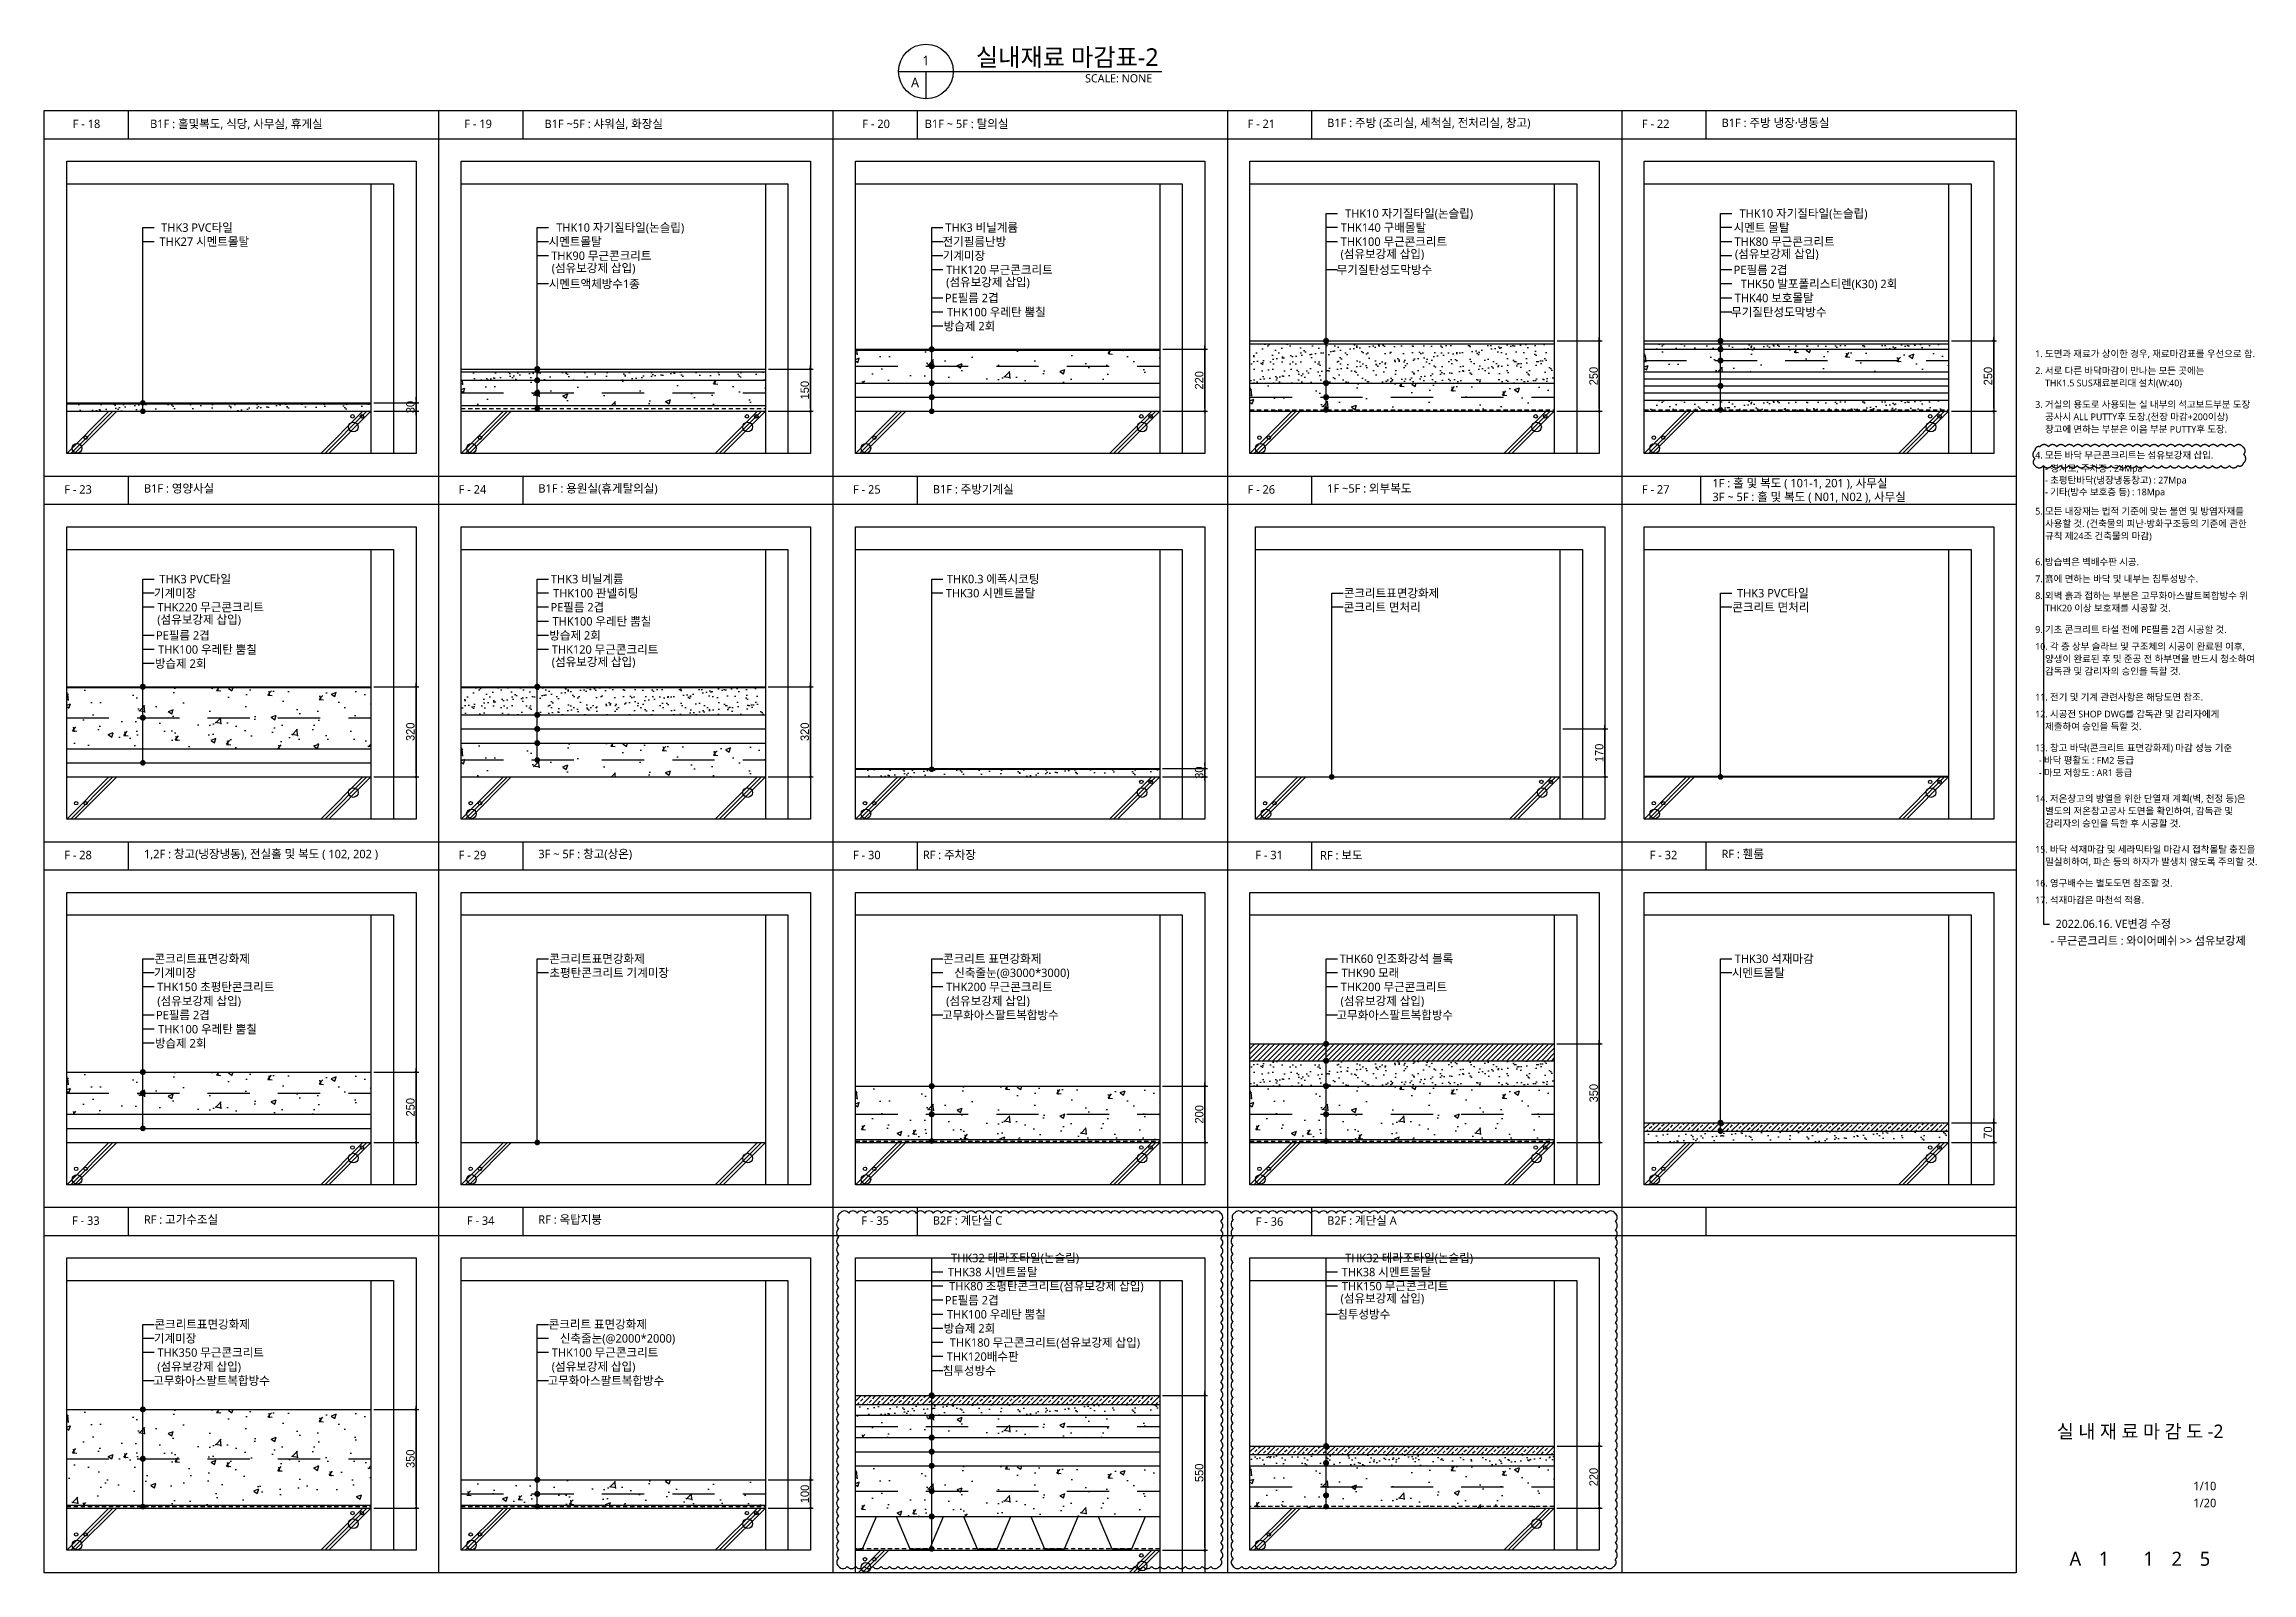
# Model space of a CAD drawing. Header units: millimetres. Extents: x 14892468 to 15300900, y -3565850 to -3401345.
# Drawn here: x 15118977 to 15126813, y -3412705 to -3407280 of the extents above; entities that cross this region are included whole.
import ezdxf
from ezdxf.enums import TextEntityAlignment as Align

# ---------------------------------------------------------------- set-up
doc = ezdxf.new("R2010")
doc.units = ezdxf.units.MM
doc.header["$LTSCALE"] = 100
doc.header["$MEASUREMENT"] = 0
doc.header["$PDSIZE"] = -10
doc.linetypes.add('ACAD_ISO03W100', pattern=[30, 12, -18])
doc.linetypes.add('HID', pattern=[2.5, 1.5, -1])
doc.layers.get('0').update_dxf_attribs({"linetype": 'CONTINUOUS'})
doc.layers.get('Defpoints').update_dxf_attribs({"color": 171, "linetype": 'CONTINUOUS'})
for name, color, linetype in [('8HAT', 8, 'CONTINUOUS'), ('CHART', 7, 'CONTINUOUS'), ('DIM', 7, 'CONTINUOUS'), ('FIN', 9, 'CONTINUOUS'), ('FIN(아스콘)', 3, 'CONTINUOUS'), ('HAT', 253, 'CONTINUOUS'), ('HAT-252', 252, 'CONTINUOUS'), ('INS', 9, 'BATTING'), ('LED', 7, 'CONTINUOUS'), ('SYM', 7, 'CONTINUOUS'), ('TEXT', 3, 'CONTINUOUS'), ('TEXT(MIN)', 7, 'CONTINUOUS'), ('TEXT-TITLE', 6, 'CONTINUOUS'), ('TEXT-기입', 6, 'CONTINUOUS'), ('wire-meshes', 1, 'CONTINUOUS'), ('배수판', 5, 'CONTINUOUS')]:
    doc.layers.add(name, color=color, linetype=linetype)
doc.layers.add('check', color=30, linetype='CONTINUOUS', plot=False)
doc.layers.add('VE변경사항적용-20220616', color=10, linetype='CONTINUOUS', plot=False)
doc.styles.add('ARIAL', font='arial.ttf')
doc.styles.add('CGS', font='cgse', dxfattribs={"bigfont": 'cgs'})
doc.styles.add('나눔바른고딕', font='NanumBarunGothic.ttf')
doc.styles.add('돋움', font='')
doc.styles.get('돋움').set_extended_font_data('Dotum')
doc.linetypes.add('BATTING', pattern='A,0.0001,-0.1,[134,ltypeshp.shx,S=0.1,R=0,X=-0.1,Y=0],-0.2,[134,ltypeshp.shx,S=0.1,R=180,X=0.1,Y=0],-0.1', length=0.4001)
doc.dimstyles.new('CJA', dxfattribs={"dimscale": 50, "dimtxt": 3, "dimasz": 1.2, "dimexe": 2, "dimexo": 3, "dimgap": 1, "dimtad": 1, "dimdec": 0, "dimdsep": 46, "dimtxsty": 'ARIAL', "dimblk": 'CJDOT', "dimcen": 1, "dimclrd": 7, "dimclre": 7, "dimclrt": 3, "dimadec": 0, "dimazin": 0, "dimtfac": 1, "dimtdec": 0, "dimtix": 1, "dimtofl": 0, "dimtmove": 2, "dimatfit": 3, "dimldrblk": 'CJDOT', "dimfxl": 1, "dimtolj": 1, "dimlwd": -1, "dimlwe": -1, "dimarcsym": 0})
doc.dimstyles.new('NDIM 1200', dxfattribs={"dimscale": 500, "dimtxt": 3, "dimasz": 1, "dimexe": 2, "dimexo": 2, "dimgap": 1, "dimtad": 1, "dimdec": 0, "dimdsep": 46, "dimtxsty": 'CGS', "dimblk": 'DOT0', "dimcen": 1, "dimdle": 8, "dimclrd": 2, "dimclre": 2, "dimclrt": 2, "dimadec": 0, "dimazin": 0, "dimtfac": 1, "dimtdec": 0, "dimtix": 1, "dimtmove": 2, "dimatfit": 3, "dimldrblk": 'DOT0', "dimfxl": 1, "dimtolj": 1, "dimtzin": 0, "dimlwd": -1, "dimlwe": -1, "dimarcsym": 0})

msp = doc.modelspace()

# ---------------------------------------------------------------- texts
at = {"layer": 'TEXT', "style": '나눔바른고딕'}
for s, p in [('1', (15122106.9, -3407337.9)), ('A', (15122068.2, -3407415.5))]:
    msp.add_text(s, height=33.9, dxfattribs=at).set_placement(p, align=Align.MIDDLE)
msp.add_text('실내재료 마감표-2', height=63.03, dxfattribs=at).set_placement((15122284.2, -3407357.3))
msp.add_text('SCALE: NONE', height=29.091, dxfattribs=at).set_placement((15122910, -3407386.4), align=Align.TOP_RIGHT)
at = {"layer": 'TEXT(MIN)', "style": '나눔바른고딕'}
for s, p in [('THK10 자기질타일(논슬립)', (15124049.1, -3407880.7)), ('THK10 자기질타일(논슬립)', (15125449.1, -3407880.7)), ('THK27 시멘트몰탈', (15119704.3, -3407980.7)), ('THK3 PVC타일', (15119646.7, -3407930.7)), ('시멘트몰탈', (15120955.7, -3407980.7)), ('THK10 자기질타일(논슬립)', (15121249.1, -3407930.7)), ('전기필름난방', (15122391.8, -3407980.7)), ('THK3 비닐계륨', (15122433.7, -3407930.7)), ('THK100 무근콘크리트', (15123956.9, -3407980.7)), ('THK140 구배몰탈', (15123882.2, -3407930.7)), ('시멘트 몰탈', (15125172.2, -3407930.7)), ('THK80 무근콘크리트', (15125332.7, -3407980.7)), ('THK90 무근콘크리트', (15121132.7, -3408030.7)), ('기계미장', (15122317.1, -3408030.7)), ('(섬유보강제 삽입)', (15123875.7, -3408024.4)), ('(섬유보강제 삽입)', (15125275.7, -3408024.4)), ('시멘트액체방수1종', (15121091.4, -3408130.7)), ('(섬유보강제 삽입)', (15121075.7, -3408074.4)), ('THK120 무근콘크리트', (15122556.9, -3408080.7)), ('(섬유보강제 삽입)', (15122475.7, -3408124.4)), ('무기질탄성도막방수', (15123903.8, -3408080.7)), ('PE필름 2겹', (15125165, -3408080.7)), ('THK50 발포폴리스티렌(K30) 2회', (15125554.9, -3408130.7)), ('PE필름 2겹', (15122365, -3408180.7)), ('THK40 보호몰탈', (15125258, -3408180.7)), ('방습제 2회', (15122353, -3408280.7)), ('THK100 우레탄 뿜칠', (15122532, -3408230.7)), ('무기질탄성도막방수', (15125303.8, -3408230.7)), ('기계미장', (15119517.1, -3409228.2)), ('THK3 PVC타일', (15119640.2, -3409178.2)), ('THK3 비닐계륨', (15121033.7, -3409178.2)), ('THK100 판넬히팅', (15121086.1, -3409228.2)), ('THK30 시멘트몰탈', (15122495.1, -3409228.2)), ('THK0.3 에폭시코팅', (15122509.6, -3409178.2)), ('콘크리트표면강화제', (15123928.8, -3409228.2)), ('THK3 PVC타일', (15125240.2, -3409228.2)), ('THK220 무근콘크리트', (15119756.9, -3409278.2)), ('PE필름 2겹', (15120965, -3409278.2)), ('콘크리트 면처리', (15123863.1, -3409278.2)), ('콘크리트 면처리', (15125243.1, -3409278.2)), ('PE필름 2겹', (15119565, -3409378.2)), ('(섬유보강제 삽입)', (15119675.7, -3409321.9)), ('방습제 2회', (15120953, -3409378.2)), ('THK100 우레탄 뿜칠', (15121132, -3409328.2)), ('THK100 우레탄 뿜칠', (15119732, -3409428.2)), ('THK120 무근콘크리트', (15121156.9, -3409428.2)), ('(섬유보강제 삽입)', (15121075.7, -3409471.9)), ('방습제 2회', (15119553, -3409478.2)), ('콘크리트표면강화제', (15119707.4, -3410525.7)), ('콘크리트표면강화제', (15121108.8, -3410525.7)), ('콘크리트 표면강화제', (15122516.7, -3410525.7)), ('THK60 인조화강석 블록', (15123978.7, -3410525.7)), ('THK30 석재마감', (15125258, -3410525.7)), ('기계미장', (15119517.1, -3410575.7)), ('THK150 초평탄콘크리트', (15119794, -3410625.7)), ('초평탄콘크리트 기계미장', (15121194.8, -3410575.7)), ('THK200 무근콘크리트', (15122556.9, -3410625.7)), ('신축줄눈(@3000*3000)', (15122616.9, -3410575.7)), ('THK200 무근콘크리트', (15123956.9, -3410625.7)), ('THK90 모래', (15123787.3, -3410575.7)), ('시멘트몰탈', (15125155.7, -3410575.7)), ('PE필름 2겹', (15119565, -3410725.7)), ('(섬유보강제 삽입)', (15119675.7, -3410675.7)), ('고무화아스팔트복합방수', (15122578.1, -3410725.7)), ('(섬유보강제 삽입)', (15122475.7, -3410675.7)), ('고무화아스팔트복합방수', (15123978.1, -3410725.7)), ('(섬유보강제 삽입)', (15123875.7, -3410675.7)), ('THK100 우레탄 뿜칠', (15119732, -3410775.7)), ('방습제 2회', (15119553, -3410825.7)), ('THK32 테라조타일(논슬립)', (15122650.4, -3411587.7)), ('THK32 테라조타일(논슬립)', (15124049.1, -3411587.7)), ('THK38 시멘트몰탈', (15122502.8, -3411637.7)), ('THK38 시멘트몰탈', (15123900.5, -3411637.7)), ('PE필름 2겹', (15122365, -3411737.7)), ('THK80 초평탄콘크리트(섬유보강제 삽입)', (15122879.7, -3411687.7)), ('(섬유보강제 삽입)', (15123875.7, -3411731)), ('THK150 무근콘크리트', (15123961.3, -3411687.7)), ('콘크리트표면강화제', (15119707.4, -3411823.2)), ('콘크리트 표면강화제', (15121116.7, -3411823.2)), ('THK100 우레탄 뿜칠', (15122532, -3411787.7)), ('침투성방수', (15123754.9, -3411787.7)), ('기계미장', (15119517.1, -3411873.2)), ('신축줄눈(@2000*2000)', (15121216.9, -3411873.2)), ('방습제 2회', (15122353, -3411837.7)), ('THK180 무근콘크리트(섬유보강제 삽입)', (15122866.8, -3411887.7)), ('THK350 무근콘크리트', (15119756.9, -3411923.2)), ('(섬유보강제 삽입)', (15119675.7, -3411973.2)), ('THK100 무근콘크리트', (15121156.9, -3411923.2)), ('(섬유보강제 삽입)', (15121075.7, -3411973.2)), ('THK120배수판', (15122435.8, -3411937.7)), ('고무화아스팔트복합방수', (15119778.1, -3412023.2)), ('고무화아스팔트복합방수', (15121178.1, -3412023.2)), ('침투성방수', (15122354.9, -3411987.7))]:
    msp.add_text(s, height=30, dxfattribs=at).set_placement(p, align=Align.MIDDLE_RIGHT)
at = {"layer": 'TEXT-TITLE', "style": '나눔바른고딕'}
msp.add_text('실 내 재 료 마 감 도 -2', height=48, dxfattribs=at).set_placement((15126416.9, -3412227), align=Align.CENTER)
at = {"layer": 'TEXT-기입', "style": '나눔바른고딕'}
for s, p in [('F - 18', (15119078.3, -3407577.5)), ('B1F : 홀및복도, 식당, 사무실, 휴게실', (15119353, -3407577.5)), ('F - 19', (15120468.4, -3407577.5)), ('B1F ~5F : 샤워실, 화장실', (15120753, -3407577.5)), ('F - 20', (15121881.1, -3407577.5)), ('B1F ~ 5F : 탈의실', (15122102.6, -3407577.5)), ('F - 21', (15123248.3, -3407577.5)), ('B1F : 주방 (조리실, 세척실, 전처리실, 창고)', (15123531.2, -3407573.9)), ('F - 22', (15124648.3, -3407577.5)), ('B1F : 주방 냉장·냉동실', (15124931.2, -3407573.9)), ('1F : 홀 및 복도 ( 101-1, 201 ), 사무실', (15124898.7, -3408852.7)), ('F - 23', (15119048.3, -3408875)), ('B1F : 영양사실', (15119331.2, -3408871.4)), ('F - 24', (15120448.3, -3408875)), ('B1F : 용원실(휴게탈의실)', (15120731.2, -3408871.4)), ('F - 25', (15121848.3, -3408875)), ('B1F : 주방기계실', (15122131.2, -3408874.4)), ('F - 26', (15123248.3, -3408875)), ('1F ~5F : 외부복도', (15123531.2, -3408871.4)), ('F - 27', (15124648.3, -3408875)), ('3F ~ 5F : 홀 및 복도 ( N01, N02 ), 사무실', (15124898.7, -3408901.4)), ('F - 28', (15119048.3, -3410172.5)), ('1,2F : 창고(냉장냉동), 전실홀 및 복도 ( 102, 202 )', (15119331.2, -3410168.9)), ('F - 29', (15120448.3, -3410172.5)), ('3F ~ 5F : 창고(상온)', (15120731.2, -3410168.9)), ('F - 30', (15121848.3, -3410172.5)), ('RF : 주차장', (15122096, -3410171.9)), ('F - 31', (15123276.1, -3410172.5)), ('RF : 보도', (15123506, -3410173.5)), ('F - 32', (15124676.1, -3410172.5)), ('RF : 휀룸', (15124930.9, -3410168.7)), ('F - 33', (15119076.1, -3411470)), ('RF : 고가수조실', (15119330.9, -3411466.2)), ('F - 34', (15120477.5, -3411470)), ('RF : 옥탑지붕', (15120730.9, -3411466.2)), ('F - 35', (15121877.5, -3411470)), ('B2F : 계단실 C', (15122131.2, -3411469.6)), ('F - 36', (15123277.5, -3411473.3)), ('B2F : 계단실 A', (15123531.2, -3411469.8))]:
    msp.add_text(s, height=30, dxfattribs=at).set_placement(p)
for s, p in [('1/10', (15126605.6, -3412421.1)), ('1/20', (15126605.6, -3412481.1))]:
    msp.add_text(s, height=30, dxfattribs=at).set_placement(p, align=Align.BOTTOM_LEFT)
for s, p in [('A', (15126186.9, -3412655.2)), ('1', (15126288.5, -3412655.2)), ('1', (15126446.9, -3412655.2)), ('2', (15126546.9, -3412655.2)), ('5', (15126646.9, -3412655.2))]:
    msp.add_text(s, height=50, dxfattribs=at).set_placement(p, align=Align.MIDDLE_CENTER)
at = {"layer": 'VE변경사항적용-20220616', "linetype": 'ACAD_ISO03W100', "style": '나눔바른고딕'}
for s, p in [('2022.06.16. VE변경 수정', (15126321.6, -3410401.7)), ('- 무근콘크리트 : 와이어메쉬 >> 섬유보강제', (15126445.5, -3410461.7))]:
    msp.add_text(s, height=28.8, dxfattribs=at).set_placement(p, align=Align.MIDDLE_CENTER)

# ---------------------------------------------------------------- blocks, each defined once
blk = doc.blocks.new('CJDOT')
blk.add_line((-1.33, 0), (1.33, 0))
at = {"const_width": 0.5}
blk.add_lwpolyline([(-0.25, 0, 1), (0.25, 0, 1)], format="xyb", close=True, dxfattribs=at)
blk = doc.blocks.new('*D68')
at = {"layer": 'Defpoints', "color": 0, "transparency": 16777216}
for p in [(15122936.8, -3409880.2), (15122936.9, -3409850.2), (15123096.9, -3409850.2)]:
    blk.add_point(p, dxfattribs=at)
at = {"layer": 'DIM', "color": 7, "transparency": 16777216}
for p, q in [((15123096.9, -3409840.2), (15123096.9, -3409830.2)), ((15122946.8, -3409880.2), (15123106.9, -3409880.2)), ((15122946.9, -3409850.2), (15123106.9, -3409850.2)), ((15123096.9, -3409880.2), (15123096.9, -3409850.2)), ((15123096.9, -3409890.2), (15123096.9, -3409900.2))]:
    blk.add_line(p, q, dxfattribs=at)
at = {"layer": 'DIM', "color": 7, "transparency": 16777216, "xscale": 10, "yscale": 10, "zscale": 10}
for p, rotation in [((15123096.9, -3409850.2), 270), ((15123096.9, -3409880.2), 90)]:
    blk.add_blockref('CJDOT', p, dxfattribs=dict(at, rotation=rotation))
at = {"layer": 'DIM', "color": 3, "transparency": 16777216, "insert": (15123076.9, -3409865.2), "char_height": 30, "attachment_point": 5, "rotation": 90, "style": '돋움'}
blk.add_mtext('\\A1;30', dxfattribs=at)
blk = doc.blocks.new('*D69')
at = {"layer": 'Defpoints', "color": 0, "transparency": 16777216}
for p in [(15124337, -3408332.7), (15124496.9, -3408332.7), (15124336.8, -3408582.7)]:
    blk.add_point(p, dxfattribs=at)
at = {"layer": 'DIM', "color": 7, "transparency": 16777216}
for p, q in [((15124347, -3408332.7), (15124506.9, -3408332.7)), ((15124496.9, -3408572.7), (15124496.9, -3408342.7)), ((15124346.8, -3408582.7), (15124506.9, -3408582.7))]:
    blk.add_line(p, q, dxfattribs=at)
at = {"layer": 'DIM', "color": 7, "transparency": 16777216, "xscale": 10, "yscale": 10, "zscale": 10}
for p, rotation in [((15124496.9, -3408332.7), 90), ((15124496.9, -3408582.7), 270)]:
    blk.add_blockref('CJDOT', p, dxfattribs=dict(at, rotation=rotation))
at = {"layer": 'DIM', "color": 3, "transparency": 16777216, "insert": (15124476.9, -3408457.7), "char_height": 30, "attachment_point": 5, "rotation": 90, "style": '돋움'}
blk.add_mtext('\\A1;250', dxfattribs=at)
blk = doc.blocks.new('*D70')
at = {"layer": 'Defpoints', "color": 0, "transparency": 16777216}
for p in [(15125737, -3408332.7), (15125896.9, -3408332.7), (15125736.8, -3408582.7)]:
    blk.add_point(p, dxfattribs=at)
at = {"layer": 'DIM', "color": 7, "transparency": 16777216}
for p, q in [((15125747, -3408332.7), (15125906.9, -3408332.7)), ((15125896.9, -3408572.7), (15125896.9, -3408342.7)), ((15125746.8, -3408582.7), (15125906.9, -3408582.7))]:
    blk.add_line(p, q, dxfattribs=at)
at = {"layer": 'DIM', "color": 7, "transparency": 16777216, "xscale": 10, "yscale": 10, "zscale": 10}
for p, rotation in [((15125896.9, -3408332.7), 90), ((15125896.9, -3408582.7), 270)]:
    blk.add_blockref('CJDOT', p, dxfattribs=dict(at, rotation=rotation))
at = {"layer": 'DIM', "color": 3, "transparency": 16777216, "insert": (15125876.9, -3408457.7), "char_height": 30, "attachment_point": 5, "rotation": 90, "style": '돋움'}
blk.add_mtext('\\A1;250', dxfattribs=at)
blk = doc.blocks.new('*D71')
at = {"layer": 'Defpoints', "color": 0, "transparency": 16777216}
for p in [(15120136.9, -3409560.2), (15120296.9, -3409560.2), (15120136.8, -3409880.2)]:
    blk.add_point(p, dxfattribs=at)
at = {"layer": 'DIM', "color": 7, "transparency": 16777216}
for p, q in [((15120146.9, -3409560.2), (15120306.9, -3409560.2)), ((15120296.9, -3409870.2), (15120296.9, -3409570.2)), ((15120146.8, -3409880.2), (15120306.9, -3409880.2))]:
    blk.add_line(p, q, dxfattribs=at)
at = {"layer": 'DIM', "color": 7, "transparency": 16777216, "xscale": 10, "yscale": 10, "zscale": 10}
for p, rotation in [((15120296.9, -3409560.2), 90), ((15120296.9, -3409880.2), 270)]:
    blk.add_blockref('CJDOT', p, dxfattribs=dict(at, rotation=rotation))
at = {"layer": 'DIM', "color": 3, "transparency": 16777216, "insert": (15120276.9, -3409720.2), "char_height": 30, "attachment_point": 5, "rotation": 90, "style": '돋움'}
blk.add_mtext('\\A1;320', dxfattribs=at)
blk = doc.blocks.new('DOT0')
blk.add_line((-3, 0), (3, 0))
at = {"color": 6}
blk.add_circle((0, 0), 0.75, dxfattribs=at)
blk = doc.blocks.new('*D72')
at = {"layer": 'Defpoints', "color": 0, "transparency": 16777216}
for p in [(15120136.8, -3408582.7), (15120136.9, -3408552.7), (15120296.9, -3408552.7)]:
    blk.add_point(p, dxfattribs=at)
at = {"layer": 'DIM', "color": 7, "transparency": 16777216}
for p, q in [((15120146.8, -3408582.7), (15120306.9, -3408582.7)), ((15120146.9, -3408552.7), (15120306.9, -3408552.7)), ((15120296.9, -3408542.7), (15120296.9, -3408532.7)), ((15120296.9, -3408582.7), (15120296.9, -3408552.7)), ((15120296.9, -3408592.7), (15120296.9, -3408602.7))]:
    blk.add_line(p, q, dxfattribs=at)
at = {"layer": 'DIM', "color": 7, "transparency": 16777216, "xscale": 10, "yscale": 10, "zscale": 10}
for p, rotation in [((15120296.9, -3408552.7), 270), ((15120296.9, -3408582.7), 90)]:
    blk.add_blockref('CJDOT', p, dxfattribs=dict(at, rotation=rotation))
at = {"layer": 'DIM', "color": 3, "transparency": 16777216, "insert": (15120276.9, -3408567.7), "char_height": 30, "attachment_point": 5, "rotation": 90, "style": '돋움'}
blk.add_mtext('\\A1;30', dxfattribs=at)
blk = doc.blocks.new('*D73')
at = {"layer": 'Defpoints', "color": 0, "transparency": 16777216}
for p in [(15121537.6, -3408432.7), (15121696.9, -3408432.7), (15121536.8, -3408582.7)]:
    blk.add_point(p, dxfattribs=at)
at = {"layer": 'DIM', "color": 7, "transparency": 16777216}
for p, q in [((15121547.6, -3408432.7), (15121706.9, -3408432.7)), ((15121696.9, -3408572.7), (15121696.9, -3408442.7)), ((15121546.8, -3408582.7), (15121706.9, -3408582.7))]:
    blk.add_line(p, q, dxfattribs=at)
at = {"layer": 'DIM', "color": 7, "transparency": 16777216, "xscale": 10, "yscale": 10, "zscale": 10}
for p, rotation in [((15121696.9, -3408432.7), 90), ((15121696.9, -3408582.7), 270)]:
    blk.add_blockref('CJDOT', p, dxfattribs=dict(at, rotation=rotation))
at = {"layer": 'DIM', "color": 3, "transparency": 16777216, "insert": (15121676.9, -3408507.7), "char_height": 30, "attachment_point": 5, "rotation": 90, "style": '돋움'}
blk.add_mtext('\\A1;150', dxfattribs=at)
blk = doc.blocks.new('*D74')
at = {"layer": 'Defpoints', "color": 0, "transparency": 16777216}
for p in [(15122938, -3408362.7), (15123096.9, -3408362.7), (15122936.8, -3408582.7)]:
    blk.add_point(p, dxfattribs=at)
at = {"layer": 'DIM', "color": 7, "transparency": 16777216}
for p, q in [((15122948, -3408362.7), (15123106.9, -3408362.7)), ((15123096.9, -3408572.7), (15123096.9, -3408372.7)), ((15122946.8, -3408582.7), (15123106.9, -3408582.7))]:
    blk.add_line(p, q, dxfattribs=at)
at = {"layer": 'DIM', "color": 7, "transparency": 16777216, "xscale": 10, "yscale": 10, "zscale": 10}
for p, rotation in [((15123096.9, -3408362.7), 90), ((15123096.9, -3408582.7), 270)]:
    blk.add_blockref('CJDOT', p, dxfattribs=dict(at, rotation=rotation))
at = {"layer": 'DIM', "color": 3, "transparency": 16777216, "insert": (15123076.9, -3408472.7), "char_height": 30, "attachment_point": 5, "rotation": 90, "style": '돋움'}
blk.add_mtext('\\A1;220', dxfattribs=at)
blk = doc.blocks.new('*D75')
at = {"layer": 'Defpoints', "color": 0, "transparency": 16777216}
for p in [(15121536.9, -3409560.2), (15121696.9, -3409560.2), (15121536.8, -3409880.2)]:
    blk.add_point(p, dxfattribs=at)
at = {"layer": 'DIM', "color": 7, "transparency": 16777216}
for p, q in [((15121546.9, -3409560.2), (15121706.9, -3409560.2)), ((15121696.9, -3409870.2), (15121696.9, -3409570.2)), ((15121546.8, -3409880.2), (15121706.9, -3409880.2))]:
    blk.add_line(p, q, dxfattribs=at)
at = {"layer": 'DIM', "color": 7, "transparency": 16777216, "xscale": 10, "yscale": 10, "zscale": 10}
for p, rotation in [((15121696.9, -3409560.2), 90), ((15121696.9, -3409880.2), 270)]:
    blk.add_blockref('CJDOT', p, dxfattribs=dict(at, rotation=rotation))
at = {"layer": 'DIM', "color": 3, "transparency": 16777216, "insert": (15121676.9, -3409720.2), "char_height": 30, "attachment_point": 5, "rotation": 90, "style": '돋움'}
blk.add_mtext('\\A1;320', dxfattribs=at)
blk = doc.blocks.new('*D76')
at = {"layer": 'Defpoints', "color": 0, "transparency": 16777216}
for p in [(15124357.7, -3409710.2), (15124516.9, -3409710.2), (15124356.8, -3409880.2)]:
    blk.add_point(p, dxfattribs=at)
at = {"layer": 'DIM', "color": 7, "transparency": 16777216}
for p, q in [((15124367.7, -3409710.2), (15124526.9, -3409710.2)), ((15124516.9, -3409870.2), (15124516.9, -3409720.2)), ((15124366.8, -3409880.2), (15124526.9, -3409880.2))]:
    blk.add_line(p, q, dxfattribs=at)
at = {"layer": 'DIM', "color": 7, "transparency": 16777216, "xscale": 10, "yscale": 10, "zscale": 10}
for p, rotation in [((15124516.9, -3409710.2), 90), ((15124516.9, -3409880.2), 270)]:
    blk.add_blockref('CJDOT', p, dxfattribs=dict(at, rotation=rotation))
at = {"layer": 'DIM', "color": 3, "transparency": 16777216, "insert": (15124496.9, -3409795.2), "char_height": 30, "attachment_point": 5, "rotation": 90, "style": '돋움'}
blk.add_mtext('\\A1;170', dxfattribs=at)
blk = doc.blocks.new('*D77')
at = {"layer": 'Defpoints', "color": 0, "transparency": 16777216}
for p in [(15120137, -3410927.7), (15120296.9, -3410927.7), (15120136.8, -3411177.7)]:
    blk.add_point(p, dxfattribs=at)
at = {"layer": 'DIM', "color": 7, "transparency": 16777216}
for p, q in [((15120147, -3410927.7), (15120306.9, -3410927.7)), ((15120296.9, -3411167.7), (15120296.9, -3410937.7)), ((15120146.8, -3411177.7), (15120306.9, -3411177.7))]:
    blk.add_line(p, q, dxfattribs=at)
at = {"layer": 'DIM', "color": 7, "transparency": 16777216, "xscale": 10, "yscale": 10, "zscale": 10}
for p, rotation in [((15120296.9, -3410927.7), 90), ((15120296.9, -3411177.7), 270)]:
    blk.add_blockref('CJDOT', p, dxfattribs=dict(at, rotation=rotation))
at = {"layer": 'DIM', "color": 3, "transparency": 16777216, "insert": (15120276.9, -3411052.7), "char_height": 30, "attachment_point": 5, "rotation": 90, "style": '돋움'}
blk.add_mtext('\\A1;250', dxfattribs=at)
blk = doc.blocks.new('*D78')
at = {"layer": 'Defpoints', "color": 0, "transparency": 16777216}
for p in [(15122936.9, -3410977.7), (15123097.1, -3410977.7), (15122936.9, -3411177.7)]:
    blk.add_point(p, dxfattribs=at)
at = {"layer": 'DIM', "color": 7, "transparency": 16777216}
for p, q in [((15122946.9, -3410977.7), (15123107.1, -3410977.7)), ((15123097.1, -3411167.7), (15123097.1, -3410987.7)), ((15122946.9, -3411177.7), (15123107.1, -3411177.7))]:
    blk.add_line(p, q, dxfattribs=at)
at = {"layer": 'DIM', "color": 7, "transparency": 16777216, "xscale": 10, "yscale": 10, "zscale": 10}
for p, rotation in [((15123097.1, -3410977.7), 90), ((15123097.1, -3411177.7), 270)]:
    blk.add_blockref('CJDOT', p, dxfattribs=dict(at, rotation=rotation))
at = {"layer": 'DIM', "color": 3, "transparency": 16777216, "insert": (15123077.1, -3411077.7), "char_height": 30, "attachment_point": 5, "rotation": 90, "style": '돋움'}
blk.add_mtext('\\A1;200', dxfattribs=at)
blk = doc.blocks.new('*D79')
at = {"layer": 'Defpoints', "color": 0, "transparency": 16777216}
for p in [(15124336.9, -3410827.7), (15124497.1, -3410827.7), (15124336.9, -3411177.7)]:
    blk.add_point(p, dxfattribs=at)
at = {"layer": 'DIM', "color": 7, "transparency": 16777216}
for p, q in [((15124346.9, -3410827.7), (15124507.1, -3410827.7)), ((15124497.1, -3411167.7), (15124497.1, -3410837.7)), ((15124346.9, -3411177.7), (15124507.1, -3411177.7))]:
    blk.add_line(p, q, dxfattribs=at)
at = {"layer": 'DIM', "color": 7, "transparency": 16777216, "xscale": 10, "yscale": 10, "zscale": 10}
for p, rotation in [((15124497.1, -3410827.7), 90), ((15124497.1, -3411177.7), 270)]:
    blk.add_blockref('CJDOT', p, dxfattribs=dict(at, rotation=rotation))
at = {"layer": 'DIM', "color": 3, "transparency": 16777216, "insert": (15124477.1, -3411002.7), "char_height": 30, "attachment_point": 5, "rotation": 90, "style": '돋움'}
blk.add_mtext('\\A1;350', dxfattribs=at)
blk = doc.blocks.new('*D80')
at = {"layer": 'Defpoints', "color": 0, "transparency": 16777216}
for p in [(15125736.8, -3411177.7), (15125736.9, -3411107.7), (15125896.9, -3411107.7)]:
    blk.add_point(p, dxfattribs=at)
at = {"layer": 'DIM', "color": 7, "transparency": 16777216}
for p, q in [((15125746.8, -3411177.7), (15125906.9, -3411177.7)), ((15125746.9, -3411107.7), (15125906.9, -3411107.7)), ((15125896.9, -3411167.7), (15125896.9, -3411117.7))]:
    blk.add_line(p, q, dxfattribs=at)
at = {"layer": 'DIM', "color": 7, "transparency": 16777216, "xscale": 10, "yscale": 10, "zscale": 10}
for p, rotation in [((15125896.9, -3411107.7), 90), ((15125896.9, -3411177.7), 270)]:
    blk.add_blockref('CJDOT', p, dxfattribs=dict(at, rotation=rotation))
at = {"layer": 'DIM', "color": 3, "transparency": 16777216, "insert": (15125876.9, -3411142.7), "char_height": 30, "attachment_point": 5, "rotation": 90, "style": '돋움'}
blk.add_mtext('\\A1;70', dxfattribs=at)
blk = doc.blocks.new('*D81')
at = {"layer": 'Defpoints', "color": 0, "transparency": 16777216}
for p in [(15120136.9, -3412125.2), (15120297.1, -3412125.2), (15120136.9, -3412475.2)]:
    blk.add_point(p, dxfattribs=at)
at = {"layer": 'DIM', "color": 7, "transparency": 16777216}
for p, q in [((15120146.9, -3412125.2), (15120307.1, -3412125.2)), ((15120297.1, -3412465.2), (15120297.1, -3412135.2)), ((15120146.9, -3412475.2), (15120307.1, -3412475.2))]:
    blk.add_line(p, q, dxfattribs=at)
at = {"layer": 'DIM', "color": 7, "transparency": 16777216, "xscale": 10, "yscale": 10, "zscale": 10}
for p, rotation in [((15120297.1, -3412125.2), 90), ((15120297.1, -3412475.2), 270)]:
    blk.add_blockref('CJDOT', p, dxfattribs=dict(at, rotation=rotation))
at = {"layer": 'DIM', "color": 3, "transparency": 16777216, "insert": (15120277.1, -3412300.2), "char_height": 30, "attachment_point": 5, "rotation": 90, "style": '돋움'}
blk.add_mtext('\\A1;350', dxfattribs=at)
blk = doc.blocks.new('*D82')
at = {"layer": 'Defpoints', "color": 0, "transparency": 16777216}
for p in [(15121536.9, -3412375.2), (15121697.1, -3412375.2), (15121536.9, -3412475.2)]:
    blk.add_point(p, dxfattribs=at)
at = {"layer": 'DIM', "color": 7, "transparency": 16777216}
for p, q in [((15121546.9, -3412375.2), (15121707.1, -3412375.2)), ((15121697.1, -3412465.2), (15121697.1, -3412385.2)), ((15121546.9, -3412475.2), (15121707.1, -3412475.2))]:
    blk.add_line(p, q, dxfattribs=at)
at = {"layer": 'DIM', "color": 7, "transparency": 16777216, "xscale": 10, "yscale": 10, "zscale": 10}
for p, rotation in [((15121697.1, -3412375.2), 90), ((15121697.1, -3412475.2), 270)]:
    blk.add_blockref('CJDOT', p, dxfattribs=dict(at, rotation=rotation))
at = {"layer": 'DIM', "color": 3, "transparency": 16777216, "insert": (15121677.1, -3412425.2), "char_height": 30, "attachment_point": 5, "rotation": 90, "style": '돋움'}
blk.add_mtext('\\A1;100', dxfattribs=at)
blk = doc.blocks.new('gfdeafdsaf')
at = {"layer": 'TEXT(MIN)', "style": '나눔바른고딕'}
for s, p in [('1. 도면과 재료가 상이한 경우, 재료마감표를 우선으로 함.', (15502606, -2335323)), ('2. 서로 다른 바닥마감이 만나는 모든 곳에는', (15502606, -2338323)), ('THK1.5 SUS재료분리대 설치(W:40)', (15504346, -2340523)), ('3. 거실의 용도로 사용되는 실 내부의 석고보드부분 도장', (15502606, -2344323)), ('공사시 ALL PUTTY후 도장.(천장 마감+200이상)', (15504346, -2346523)), ('창고에 면하는 부분은 이음 부분 PUTTY후 도장.', (15504346, -2348723)), ('4. 모든 바닥 무근콘크리트는 섬유보강재 삽입.', (15502606, -2353323)), ('- 경사로, 주차장 : 24Mpa', (15504346, -2355666)), ('- 초평탄바닥(냉장냉동창고) : 27Mpa', (15504346, -2357766)), ('5. 모든 내장재는 법적 기준에 맞는 불연 및 방염자재를', (15502606, -2363266)), ('- 기타(방수 보호층 등) : 18Mpa', (15504346, -2359866)), ('사용할 것. (건축물의 피난·방화구조등의 기준에 관한', (15504346, -2365466)), ('규칙 제24조 건축물의 마감)', (15504346, -2367666)), ('6. 방습벽은 벽배수판 시공.', (15502606, -2372266)), ('7. 흙에 면하는 바닥 및 내부는 침투성방수.', (15502606, -2375266)), ('8. 외벽 흙과 접하는 부분은 고무화아스팔트복합방수 위', (15502606, -2378266)), ('THK20 이상 보호재를 시공할 것.', (15504346, -2380466)), ('9. 기초 콘크리트 타설 전에 PE필름 2겹 시공할 것.', (15502606, -2384266)), ('10. 각 층 상부 슬라브 및 구조체의 시공이 완료된 이후,', (15502606, -2387266)), ('양생이 완료된 후 및 준공 전 하부면을 반드시 청소하여', (15504346, -2389466)), ('감독관 및 감리자의 승인을 득할 것.', (15504346, -2391666)), ('11. 전기 및 기계 관련사항은 해당도면 참조.', (15502606, -2396266)), ('12. 시공전 SHOP DWG를 감독관 및 감리자에게', (15502606, -2399266)), ('제출하여 승인을 득할 것.', (15504346, -2401466)), ('13. 창고 바닥(콘크리트 표면강화제) 마감 성능 기준', (15502606, -2405266)), ('- 바닥 평활도 : FM2 등급', (15503239, -2407466)), ('- 마모 저항도 : AR1 등급', (15503239, -2409666)), ('14. 저온창고의 방열을 위한 단열재 계획(벽, 천정 등)은', (15502606, -2414266)), ('별도의 저온창고공사 도면을 확인하여, 감독관 및 ', (15504346, -2416466)), ('감리자의 승인을 득한 후 시공할 것.', (15504346, -2418666)), ('15. 바닥 석재마감 및 세라믹타일 마감시 접착몰탈 충진을', (15502606, -2423266)), ('밀실히하여, 파손 등의 하자가 발생치 않도록 주의할 것.', (15504346, -2425466)), ('16. 영구배수는 별도도면 참조할 것.', (15502606, -2429266)), ('17. 석재마감은 마천석 적용.', (15502606, -2432266))]:
    blk.add_text(s, height=1200, dxfattribs=at).set_placement(p, align=Align.MIDDLE_LEFT)
blk = doc.blocks.new('*D85')
at = {"layer": 'Defpoints', "color": 0, "transparency": 16777216}
for p in [(15122936.9, -3412075.2), (15123096.9, -3412075.2), (15122936.9, -3412625.2)]:
    blk.add_point(p, dxfattribs=at)
at = {"layer": 'DIM', "color": 7, "transparency": 16777216}
for p, q in [((15122946.9, -3412075.2), (15123106.9, -3412075.2)), ((15123096.9, -3412615.2), (15123096.9, -3412085.2)), ((15122946.9, -3412625.2), (15123106.9, -3412625.2))]:
    blk.add_line(p, q, dxfattribs=at)
at = {"layer": 'DIM', "color": 7, "transparency": 16777216, "xscale": 10, "yscale": 10, "zscale": 10}
for p, rotation in [((15123096.9, -3412075.2), 90), ((15123096.9, -3412625.2), 270)]:
    blk.add_blockref('CJDOT', p, dxfattribs=dict(at, rotation=rotation))
at = {"layer": 'DIM', "color": 3, "transparency": 16777216, "insert": (15123076.9, -3412350.2), "char_height": 30, "attachment_point": 5, "rotation": 90, "style": '돋움'}
blk.add_mtext('\\A1;550', dxfattribs=at)
blk = doc.blocks.new('*D86')
at = {"layer": 'Defpoints', "color": 0, "transparency": 16777216}
for p in [(15124337, -3412255.2), (15124496.9, -3412255.2), (15124336.8, -3412475.2)]:
    blk.add_point(p, dxfattribs=at)
at = {"layer": 'DIM', "color": 7, "transparency": 16777216}
for p, q in [((15124347, -3412255.2), (15124506.9, -3412255.2)), ((15124496.9, -3412465.2), (15124496.9, -3412265.2)), ((15124346.8, -3412475.2), (15124506.9, -3412475.2))]:
    blk.add_line(p, q, dxfattribs=at)
at = {"layer": 'DIM', "color": 7, "transparency": 16777216, "xscale": 10, "yscale": 10, "zscale": 10}
for p, rotation in [((15124496.9, -3412255.2), 90), ((15124496.9, -3412475.2), 270)]:
    blk.add_blockref('CJDOT', p, dxfattribs=dict(at, rotation=rotation))
at = {"layer": 'DIM', "color": 3, "transparency": 16777216, "insert": (15124476.9, -3412365.2), "char_height": 30, "attachment_point": 5, "rotation": 90, "style": '돋움'}
blk.add_mtext('\\A1;220', dxfattribs=at)

# ---------------------------------------------------------------- dimensions: what is measured, and where the dimension line sits
at = {"layer": 'DIM'}
for base, p1, p2, picture, middle in [((15123096.9, -3408362.7), (15122936.8, -3408582.7), (15122938, -3408362.7), '*D74', (15123076.9, -3408472.7)), ((15124496.9, -3408332.7), (15124336.8, -3408582.7), (15124337, -3408332.7), '*D69', (15124476.9, -3408457.7)), ((15125896.9, -3408332.7), (15125736.8, -3408582.7), (15125737, -3408332.7), '*D70', (15125876.9, -3408457.7)), ((15121696.9, -3408432.7), (15121536.8, -3408582.7), (15121537.6, -3408432.7), '*D73', (15121676.9, -3408507.7)), ((15120296.9, -3408552.7), (15120136.8, -3408582.7), (15120136.9, -3408552.7), '*D72', (15120276.9, -3408567.7)), ((15120296.9, -3409560.2), (15120136.8, -3409880.2), (15120136.9, -3409560.2), '*D71', (15120276.9, -3409720.2)), ((15121696.9, -3409560.2), (15121536.8, -3409880.2), (15121536.9, -3409560.2), '*D75', (15121676.9, -3409720.2)), ((15124516.9, -3409710.2), (15124356.8, -3409880.2), (15124357.7, -3409710.2), '*D76', (15124496.9, -3409795.2)), ((15123096.9, -3409850.2), (15122936.8, -3409880.2), (15122936.9, -3409850.2), '*D68', (15123076.9, -3409865.2)), ((15124497.1, -3410827.7), (15124336.9, -3411177.7), (15124336.9, -3410827.7), '*D79', (15124477.1, -3411002.7)), ((15120296.9, -3410927.7), (15120136.8, -3411177.7), (15120137, -3410927.7), '*D77', (15120276.9, -3411052.7)), ((15123097.1, -3410977.7), (15122936.9, -3411177.7), (15122936.9, -3410977.7), '*D78', (15123077.1, -3411077.7)), ((15125896.9, -3411107.7), (15125736.8, -3411177.7), (15125736.9, -3411107.7), '*D80', (15125876.9, -3411142.7)), ((15120297.1, -3412125.2), (15120136.9, -3412475.2), (15120136.9, -3412125.2), '*D81', (15120277.1, -3412300.2)), ((15123096.9, -3412075.2), (15122936.9, -3412625.2), (15122936.9, -3412075.2), '*D85', (15123076.9, -3412350.2)), ((15124496.9, -3412255.2), (15124336.8, -3412475.2), (15124337, -3412255.2), '*D86', (15124476.9, -3412365.2)), ((15121697.1, -3412375.2), (15121536.9, -3412475.2), (15121536.9, -3412375.2), '*D82', (15121677.1, -3412425.2))]:
    dim = msp.add_linear_dim(base=base, p1=p1, p2=p2, angle=90, dimstyle='CJA', override={"dimscale": 10, "dimasz": 1, "dimexe": 1, "dimexo": 1, "dimgap": 0.5, "dimtxsty": '돋움', "dimtofl": 1}, dxfattribs=at)
    dim.commit()
    dim.dimension.update_dxf_attribs({"geometry": picture, "text_midpoint": middle})

# ---------------------------------------------------------------- hatches: boundary and pattern name
at = {"layer": 'HAT'}
h = msp.add_hatch(dxfattribs=at)
h.set_pattern_fill('AR-SAND', color=256)
h.set_pattern_definition([(37.5, (12742077.096, -2736416.673), (-1.6000313, 48.94132373), [0, -38.608, 0, -43.18, 0, -41.275]), (7.5, (12742077.096, -2736416.67), (44.9523283, 71.68251), [0, -20.828, 0, -34.798, 0, -13.335]), (327.5, (12742045.854, -2736416.673), (79.099237, 0.1437185), [0, -12.7, 0, -45.72, 0, -59.69]), (317.5, (12742045.854, -2736416.67), (76.3556452, 22.2929323), [0, -6.35, 0, -29.972, 0, -34.29])])
h.paths.add_polyline_path([(15124336.9, -3408482.7), (15124336.9, -3408342.7), (15123256.9, -3408342.7), (15123256.9, -3408482.7)])
h = msp.add_hatch(dxfattribs=at)
h.set_pattern_fill('AR-SAND', color=256)
h.set_pattern_definition([(37.5, (12743477.096, -2736416.673), (-1.6000313, 48.94132373), [0, -38.608, 0, -43.18, 0, -41.275]), (7.5, (12743477.096, -2736416.67), (44.9523283, 71.68251), [0, -20.828, 0, -34.798, 0, -13.335]), (327.5, (12743445.854, -2736416.673), (79.099237, 0.1437185), [0, -12.7, 0, -45.72, 0, -59.69]), (317.5, (12743445.854, -2736416.67), (76.3556452, 22.2929323), [0, -6.35, 0, -29.972, 0, -34.29])])
h.paths.add_polyline_path([(15125736.9, -3408362.7), (15125736.9, -3408342.7), (15124656.9, -3408342.7), (15124656.9, -3408362.7)])
h = msp.add_hatch(dxfattribs=at)
h.set_pattern_fill('AR-CONC', color=256)
h.set_pattern_definition([(50, (12742467.1, -2736399.67), (182.184669, -15.9390855), [19.05, -209.55]), (355, (12742467.1, -2736399.67), (-35.243421, 191.056845), [15.24, -167.640584]), (100.451445, (12742482.28, -2736401), (146.941247, 175.117752), [16.190009, -178.090245]), (46.1842, (12742467.1, -2736348.87), (271.07904, -42.042328), [28.575, -314.325]), (96.635558, (12742489.69, -2736352.38), (237.404134, 247.426125), [24.285023, -267.135608]), (351.184151, (12742467.1, -2736348.87), (237.404134, 247.426125), [22.859967, -251.459732]), (21, (12742492.5, -2736361.57), (151.614391, -102.265198), [19.05, -209.55]), (326, (12742492.5, -2736361.57), (61.802028, 184.187966), [15.24, -167.64]), (71.451445, (12742505.13, -2736370.1), (213.416419, 81.922769), [16.190009, -178.089938]), (37.5, (12742467.096, -2736399.67), (3.0886033, 84.5550389), [0, -165.608, 0, -170.18, 0, -168.275]), (7.5, (12742467.1, -2736399.67), (66.8196625, 100.1805748), [0, -97.028, 0, -161.798, 0, -64.135]), (327.5, (12742410.454, -2736399.67), (135.5905952, -5.728744), [0, -63.5, 0, -198.12, 0, -262.89]), (317.5, (12742385.05, -2736399.67), (148.1291814, 25.426491), [0, -82.55, 0, -131.572, 0, -186.69])])
h.paths.add_polyline_path([(15121856.9, -3408365.7), (15122936.9, -3408365.7), (15122936.9, -3408482.7), (15121856.9, -3408482.7)])
h = msp.add_hatch(dxfattribs=at)
h.set_pattern_fill('AR-CONC', color=256)
h.set_pattern_definition([(50, (12745267.1, -2736426.67), (182.184669, -15.9390855), [19.05, -209.55]), (355, (12745267.1, -2736426.67), (-35.243421, 191.056845), [15.24, -167.640584]), (100.451445, (12745282.28, -2736428), (146.941247, 175.117752), [16.190009, -178.090245]), (46.1842, (12745267.1, -2736375.87), (271.07904, -42.042328), [28.575, -314.325]), (96.635558, (12745289.69, -2736379.38), (237.404134, 247.426125), [24.285023, -267.135608]), (351.184151, (12745267.1, -2736375.87), (237.404134, 247.426125), [22.859967, -251.459732]), (21, (12745292.5, -2736388.57), (151.614391, -102.265198), [19.05, -209.55]), (326, (12745292.5, -2736388.57), (61.802028, 184.187966), [15.24, -167.64]), (71.451445, (12745305.13, -2736397.1), (213.416419, 81.922769), [16.190009, -178.089938]), (37.5, (12745267.096, -2736426.67), (3.0886033, 84.5550389), [0, -165.608, 0, -170.18, 0, -168.275]), (7.5, (12745267.1, -2736426.67), (66.8196625, 100.1805748), [0, -97.028, 0, -161.798, 0, -64.135]), (327.5, (12745210.454, -2736426.67), (135.5905952, -5.728744), [0, -63.5, 0, -198.12, 0, -262.89]), (317.5, (12745185.05, -2736426.67), (148.1291814, 25.426491), [0, -82.55, 0, -131.572, 0, -186.69])])
h.paths.add_polyline_path([(15124656.9, -3408362.7), (15125736.9, -3408362.7), (15125736.9, -3408442.7), (15124656.9, -3408442.7)])
h = msp.add_hatch(dxfattribs=at)
h.set_pattern_fill('AR-SAND', color=256)
h.set_pattern_definition([(37.5, (12739277.096, -2736423.673), (-1.6000313, 48.94132373), [0, -38.608, 0, -43.18, 0, -41.275]), (7.5, (12739277.096, -2736423.67), (44.9523283, 71.68251), [0, -20.828, 0, -34.798, 0, -13.335]), (327.5, (12739245.854, -2736423.673), (79.099237, 0.1437185), [0, -12.7, 0, -45.72, 0, -59.69]), (317.5, (12739245.854, -2736423.67), (76.3556452, 22.2929323), [0, -6.35, 0, -29.972, 0, -34.29])])
h.paths.add_polyline_path([(15121536.9, -3408472.7), (15121536.9, -3408442.7), (15120456.9, -3408442.7), (15120456.9, -3408472.7)])
h = msp.add_hatch(dxfattribs=at)
h.set_pattern_fill('AR-CONC', color=256)
h.set_pattern_definition([(50, (12741067.1, -2736506.67), (182.184669, -15.9390855), [19.05, -209.55]), (355, (12741067.1, -2736506.67), (-35.243421, 191.056845), [15.24, -167.640584]), (100.451445, (12741082.28, -2736508), (146.941247, 175.117752), [16.190009, -178.090245]), (46.1842, (12741067.1, -2736455.87), (271.07904, -42.042328), [28.575, -314.325]), (96.635558, (12741089.69, -2736459.38), (237.404134, 247.426125), [24.285023, -267.135608]), (351.184151, (12741067.1, -2736455.87), (237.404134, 247.426125), [22.859967, -251.459732]), (21, (12741092.5, -2736468.57), (151.614391, -102.265198), [19.05, -209.55]), (326, (12741092.5, -2736468.57), (61.802028, 184.187966), [15.24, -167.64]), (71.451445, (12741105.13, -2736477.1), (213.416419, 81.922769), [16.190009, -178.089938]), (37.5, (12741067.096, -2736506.67), (3.0886033, 84.5550389), [0, -165.608, 0, -170.18, 0, -168.275]), (7.5, (12741067.1, -2736506.67), (66.8196625, 100.1805748), [0, -97.028, 0, -161.798, 0, -64.135]), (327.5, (12741010.454, -2736506.67), (135.5905952, -5.728744), [0, -63.5, 0, -198.12, 0, -262.89]), (317.5, (12740985.05, -2736506.67), (148.1291814, 25.426491), [0, -82.55, 0, -131.572, 0, -186.69])])
h.paths.add_polyline_path([(15120456.9, -3408472.7), (15121536.9, -3408472.7), (15121536.9, -3408562.7), (15120456.9, -3408562.7)])
h = msp.add_hatch(dxfattribs=at)
h.set_pattern_fill('AR-CONC', color=256)
h.set_pattern_definition([(50, (12743867.1, -2736546.67), (182.184669, -15.9390855), [19.05, -209.55]), (355, (12743867.1, -2736546.67), (-35.243421, 191.056845), [15.24, -167.640584]), (100.451445, (12743882.28, -2736548), (146.941247, 175.117752), [16.190009, -178.090245]), (46.1842, (12743867.1, -2736495.87), (271.07904, -42.042328), [28.575, -314.325]), (96.635558, (12743889.69, -2736499.38), (237.404134, 247.426125), [24.285023, -267.135608]), (351.184151, (12743867.1, -2736495.87), (237.404134, 247.426125), [22.859967, -251.459732]), (21, (12743892.5, -2736508.57), (151.614391, -102.265198), [19.05, -209.55]), (326, (12743892.5, -2736508.57), (61.802028, 184.187966), [15.24, -167.64]), (71.451445, (12743905.13, -2736517.1), (213.416419, 81.922769), [16.190009, -178.089938]), (37.5, (12743867.096, -2736546.67), (3.0886033, 84.5550389), [0, -165.608, 0, -170.18, 0, -168.275]), (7.5, (12743867.1, -2736546.67), (66.8196625, 100.1805748), [0, -97.028, 0, -161.798, 0, -64.135]), (327.5, (12743810.454, -2736546.67), (135.5905952, -5.728744), [0, -63.5, 0, -198.12, 0, -262.89]), (317.5, (12743785.05, -2736546.67), (148.1291814, 25.426491), [0, -82.55, 0, -131.572, 0, -186.69])])
h.paths.add_polyline_path([(15123256.9, -3408482.7), (15124336.9, -3408482.7), (15124336.9, -3408582.7), (15123256.9, -3408582.7)])
h = msp.add_hatch(dxfattribs=at)
h.set_pattern_fill('AR-SAND', color=256)
h.set_pattern_definition([(37.5, (12737877.096, -2736536.673), (-1.6000313, 48.94132373), [0, -38.608, 0, -43.18, 0, -41.275]), (7.5, (12737877.096, -2736536.67), (44.9523283, 71.68251), [0, -20.828, 0, -34.798, 0, -13.335]), (327.5, (12737845.854, -2736536.673), (79.099237, 0.1437185), [0, -12.7, 0, -45.72, 0, -59.69]), (317.5, (12737845.854, -2736536.67), (76.3556452, 22.2929323), [0, -6.35, 0, -29.972, 0, -34.29])])
h.paths.add_polyline_path([(15120136.9, -3408582.7), (15120136.9, -3408555.7), (15119056.9, -3408555.7), (15119056.9, -3408582.7)])
h = msp.add_hatch(dxfattribs=at)
h.set_pattern_fill('AR-SAND', color=256)
h.set_pattern_definition([(37.5, (12743477.096, -2736616.673), (-1.6000313, 48.94132373), [0, -38.608, 0, -43.18, 0, -41.275]), (7.5, (12743477.096, -2736616.67), (44.9523283, 71.68251), [0, -20.828, 0, -34.798, 0, -13.335]), (327.5, (12743445.854, -2736616.673), (79.099237, 0.1437185), [0, -12.7, 0, -45.72, 0, -59.69]), (317.5, (12743445.854, -2736616.67), (76.3556452, 22.2929323), [0, -6.35, 0, -29.972, 0, -34.29])])
h.paths.add_polyline_path([(15125736.9, -3408582.7), (15125736.9, -3408542.7), (15124656.9, -3408542.7), (15124656.9, -3408582.7)])
h = msp.add_hatch(dxfattribs=at)
h.set_pattern_fill('AR-CONC', color=256)
h.set_pattern_definition([(50, (12739667.1, -2737627.17), (182.184669, -15.9390855), [19.05, -209.55]), (355, (12739667.1, -2737627.17), (-35.243421, 191.056845), [15.24, -167.640584]), (100.451445, (12739682.28, -2737628.5), (146.941247, 175.117752), [16.190009, -178.090245]), (46.1842, (12739667.1, -2737576.37), (271.07904, -42.042328), [28.575, -314.325]), (96.635558, (12739689.69, -2737579.88), (237.404134, 247.426125), [24.285023, -267.135608]), (351.184151, (12739667.1, -2737576.37), (237.404134, 247.426125), [22.859967, -251.459732]), (21, (12739692.5, -2737589.07), (151.614391, -102.265198), [19.05, -209.55]), (326, (12739692.5, -2737589.07), (61.802028, 184.187966), [15.24, -167.64]), (71.451445, (12739705.13, -2737597.6), (213.416419, 81.922769), [16.190009, -178.089938]), (37.5, (12739667.096, -2737627.17), (3.0886033, 84.5550389), [0, -165.608, 0, -170.18, 0, -168.275]), (7.5, (12739667.1, -2737627.17), (66.8196625, 100.1805748), [0, -97.028, 0, -161.798, 0, -64.135]), (327.5, (12739610.454, -2737627.17), (135.5905952, -5.728744), [0, -63.5, 0, -198.12, 0, -262.89]), (317.5, (12739585.05, -2737627.17), (148.1291814, 25.426491), [0, -82.55, 0, -131.572, 0, -186.69])])
h.paths.add_polyline_path([(15119056.9, -3409563.2), (15120136.9, -3409563.2), (15120136.9, -3409780.2), (15119056.9, -3409780.2)])
h = msp.add_hatch(dxfattribs=at)
h.set_pattern_fill('AR-SAND', color=256)
h.set_pattern_definition([(37.5, (12739277.096, -2737637.173), (-1.6000313, 48.94132373), [0, -38.608, 0, -43.18, 0, -41.275]), (7.5, (12739277.096, -2737637.17), (44.9523283, 71.68251), [0, -20.828, 0, -34.798, 0, -13.335]), (327.5, (12739245.854, -2737637.173), (79.099237, 0.1437185), [0, -12.7, 0, -45.72, 0, -59.69]), (317.5, (12739245.854, -2737637.17), (76.3556452, 22.2929323), [0, -6.35, 0, -29.972, 0, -34.29])])
h.paths.add_polyline_path([(15121536.9, -3409660.2), (15121536.9, -3409563.2), (15120456.9, -3409563.2), (15120456.9, -3409660.2)])
h = msp.add_hatch(dxfattribs=at)
h.set_pattern_fill('AR-CONC', color=256)
h.set_pattern_definition([(50, (12741067.1, -2737824.17), (182.184669, -15.9390855), [19.05, -209.55]), (355, (12741067.1, -2737824.17), (-35.243421, 191.056845), [15.24, -167.640584]), (100.451445, (12741082.28, -2737825.5), (146.941247, 175.117752), [16.190009, -178.090245]), (46.1842, (12741067.1, -2737773.37), (271.07904, -42.042328), [28.575, -314.325]), (96.635558, (12741089.69, -2737776.88), (237.404134, 247.426125), [24.285023, -267.135608]), (351.184151, (12741067.1, -2737773.37), (237.404134, 247.426125), [22.859967, -251.459732]), (21, (12741092.5, -2737786.07), (151.614391, -102.265198), [19.05, -209.55]), (326, (12741092.5, -2737786.07), (61.802028, 184.187966), [15.24, -167.64]), (71.451445, (12741105.13, -2737794.6), (213.416419, 81.922769), [16.190009, -178.089938]), (37.5, (12741067.096, -2737824.17), (3.0886033, 84.5550389), [0, -165.608, 0, -170.18, 0, -168.275]), (7.5, (12741067.1, -2737824.17), (66.8196625, 100.1805748), [0, -97.028, 0, -161.798, 0, -64.135]), (327.5, (12741010.454, -2737824.17), (135.5905952, -5.728744), [0, -63.5, 0, -198.12, 0, -262.89]), (317.5, (12740985.05, -2737824.17), (148.1291814, 25.426491), [0, -82.55, 0, -131.572, 0, -186.69])])
h.paths.add_polyline_path([(15120456.9, -3409760.2), (15121536.9, -3409760.2), (15121536.9, -3409880.2), (15120456.9, -3409880.2)])
h = msp.add_hatch(dxfattribs=at)
h.set_pattern_fill('AR-SAND', color=256)
h.set_pattern_definition([(37.5, (12740677.096, -2737834.173), (-1.6000313, 48.94132373), [0, -38.608, 0, -43.18, 0, -41.275]), (7.5, (12740677.096, -2737834.17), (44.9523283, 71.68251), [0, -20.828, 0, -34.798, 0, -13.335]), (327.5, (12740645.854, -2737834.173), (79.099237, 0.1437185), [0, -12.7, 0, -45.72, 0, -59.69]), (317.5, (12740645.854, -2737834.17), (76.3556452, 22.2929323), [0, -6.35, 0, -29.972, 0, -34.29])])
h.paths.add_polyline_path([(15122936.9, -3409880.2), (15122936.9, -3409853.2), (15121856.9, -3409853.2), (15121856.9, -3409880.2)])
h = msp.add_hatch(dxfattribs=at)
h.set_pattern_fill('ANSI31', color=256, scale=100)
h.set_pattern_definition([(45, (-23408.956, 364613.366), (-8.838834765, 8.838834765), [])])
h.paths.add_polyline_path([(15124336.9, -3410887.7), (15124336.9, -3410827.7), (15123256.9, -3410827.7), (15123256.9, -3410887.7)])
h = msp.add_hatch(dxfattribs=at)
h.set_pattern_fill('AR-CONC', color=256)
h.set_pattern_definition([(50, (12739667.1, -2738991.67), (182.184669, -15.9390855), [19.05, -209.55]), (355, (12739667.1, -2738991.67), (-35.243421, 191.056845), [15.24, -167.640584]), (100.451445, (12739682.28, -2738993), (146.941247, 175.117752), [16.190009, -178.090245]), (46.1842, (12739667.1, -2738940.87), (271.07904, -42.042328), [28.575, -314.325]), (96.635558, (12739689.69, -2738944.38), (237.404134, 247.426125), [24.285023, -267.135608]), (351.184151, (12739667.1, -2738940.87), (237.404134, 247.426125), [22.859967, -251.459732]), (21, (12739692.5, -2738953.57), (151.614391, -102.265198), [19.05, -209.55]), (326, (12739692.5, -2738953.57), (61.802028, 184.187966), [15.24, -167.64]), (71.451445, (12739705.13, -2738962.1), (213.416419, 81.922769), [16.190009, -178.089938]), (37.5, (12739667.096, -2738991.67), (3.0886033, 84.5550389), [0, -165.608, 0, -170.18, 0, -168.275]), (7.5, (12739667.1, -2738991.67), (66.8196625, 100.1805748), [0, -97.028, 0, -161.798, 0, -64.135]), (327.5, (12739610.454, -2738991.67), (135.5905952, -5.728744), [0, -63.5, 0, -198.12, 0, -262.89]), (317.5, (12739585.05, -2738991.67), (148.1291814, 25.426491), [0, -82.55, 0, -131.572, 0, -186.69])])
h.paths.add_polyline_path([(15119056.9, -3410927.7), (15120136.9, -3410927.7), (15120136.9, -3411077.7), (15119056.9, -3411077.7)])
h = msp.add_hatch(dxfattribs=at)
h.set_pattern_fill('AR-SAND', color=256)
h.set_pattern_definition([(37.5, (12742077.096, -2738911.673), (-1.6000313, 48.94132373), [0, -38.608, 0, -43.18, 0, -41.275]), (7.5, (12742077.096, -2738911.67), (44.9523283, 71.68251), [0, -20.828, 0, -34.798, 0, -13.335]), (327.5, (12742045.854, -2738911.673), (79.099237, 0.1437185), [0, -12.7, 0, -45.72, 0, -59.69]), (317.5, (12742045.854, -2738911.67), (76.3556452, 22.2929323), [0, -6.35, 0, -29.972, 0, -34.29])])
h.paths.add_polyline_path([(15124336.9, -3410977.7), (15124336.9, -3410887.7), (15123256.9, -3410887.7), (15123256.9, -3410977.7)])
h = msp.add_hatch(dxfattribs=at)
h.set_pattern_fill('AR-CONC', color=256)
h.set_pattern_definition([(50, (12742467.1, -2739041.67), (182.184669, -15.9390855), [19.05, -209.55]), (355, (12742467.1, -2739041.67), (-35.243421, 191.056845), [15.24, -167.640584]), (100.451445, (12742482.28, -2739043), (146.941247, 175.117752), [16.190009, -178.090245]), (46.1842, (12742467.1, -2738990.87), (271.07904, -42.042328), [28.575, -314.325]), (96.635558, (12742489.69, -2738994.38), (237.404134, 247.426125), [24.285023, -267.135608]), (351.184151, (12742467.1, -2738990.87), (237.404134, 247.426125), [22.859967, -251.459732]), (21, (12742492.5, -2739003.57), (151.614391, -102.265198), [19.05, -209.55]), (326, (12742492.5, -2739003.57), (61.802028, 184.187966), [15.24, -167.64]), (71.451445, (12742505.13, -2739012.1), (213.416419, 81.922769), [16.190009, -178.089938]), (37.5, (12742467.096, -2739041.67), (3.0886033, 84.5550389), [0, -165.608, 0, -170.18, 0, -168.275]), (7.5, (12742467.1, -2739041.67), (66.8196625, 100.1805748), [0, -97.028, 0, -161.798, 0, -64.135]), (327.5, (12742410.454, -2739041.67), (135.5905952, -5.728744), [0, -63.5, 0, -198.12, 0, -262.89]), (317.5, (12742385.05, -2739041.67), (148.1291814, 25.426491), [0, -82.55, 0, -131.572, 0, -186.69])])
h.paths.add_polyline_path([(15121856.9, -3410977.7), (15122936.9, -3410977.7), (15122936.9, -3411167.7), (15121856.9, -3411167.7)])
h = msp.add_hatch(dxfattribs=at)
h.set_pattern_fill('AR-CONC', color=256)
h.set_pattern_definition([(50, (12743867.1, -2739041.67), (182.184669, -15.9390855), [19.05, -209.55]), (355, (12743867.1, -2739041.67), (-35.243421, 191.056845), [15.24, -167.640584]), (100.451445, (12743882.28, -2739043), (146.941247, 175.117752), [16.190009, -178.090245]), (46.1842, (12743867.1, -2738990.87), (271.07904, -42.042328), [28.575, -314.325]), (96.635558, (12743889.69, -2738994.38), (237.404134, 247.426125), [24.285023, -267.135608]), (351.184151, (12743867.1, -2738990.87), (237.404134, 247.426125), [22.859967, -251.459732]), (21, (12743892.5, -2739003.57), (151.614391, -102.265198), [19.05, -209.55]), (326, (12743892.5, -2739003.57), (61.802028, 184.187966), [15.24, -167.64]), (71.451445, (12743905.13, -2739012.1), (213.416419, 81.922769), [16.190009, -178.089938]), (37.5, (12743867.096, -2739041.67), (3.0886033, 84.5550389), [0, -165.608, 0, -170.18, 0, -168.275]), (7.5, (12743867.1, -2739041.67), (66.8196625, 100.1805748), [0, -97.028, 0, -161.798, 0, -64.135]), (327.5, (12743810.454, -2739041.67), (135.5905952, -5.728744), [0, -63.5, 0, -198.12, 0, -262.89]), (317.5, (12743785.05, -2739041.67), (148.1291814, 25.426491), [0, -82.55, 0, -131.572, 0, -186.69])])
h.paths.add_polyline_path([(15123256.9, -3410977.7), (15124336.9, -3410977.7), (15124336.9, -3411167.7), (15123256.9, -3411167.7)])
h = msp.add_hatch(dxfattribs=at)
h.set_pattern_fill('ANSI33', color=256, scale=100)
h.set_pattern_definition([(45, (-16598.956, 361838.366), (-17.67766953, 17.67766953), []), (45, (-16581.278, 361838.366), (-17.67766953, 17.67766953), [12.5, -6.25])])
h.paths.add_polyline_path([(15125736.9, -3411137.7), (15125736.9, -3411107.7), (15124656.9, -3411107.7), (15124656.9, -3411137.7)])
h = msp.add_hatch(dxfattribs=at)
h.set_pattern_fill('AR-SAND', color=256)
h.set_pattern_definition([(37.5, (12743477.096, -2739131.673), (-1.6000313, 48.94132373), [0, -38.608, 0, -43.18, 0, -41.275]), (7.5, (12743477.096, -2739131.67), (44.9523283, 71.68251), [0, -20.828, 0, -34.798, 0, -13.335]), (327.5, (12743445.854, -2739131.673), (79.099237, 0.1437185), [0, -12.7, 0, -45.72, 0, -59.69]), (317.5, (12743445.854, -2739131.67), (76.3556452, 22.2929323), [0, -6.35, 0, -29.972, 0, -34.29])])
h.paths.add_polyline_path([(15125736.9, -3411177.7), (15125736.9, -3411137.7), (15124656.9, -3411137.7), (15124656.9, -3411177.7)])
h = msp.add_hatch(dxfattribs=at)
h.set_pattern_fill('ANSI33', color=256, scale=100)
h.set_pattern_definition([(45, (-19398.956, 360870.866), (-17.67766953, 17.67766953), []), (45, (-19381.278, 360870.866), (-17.67766953, 17.67766953), [12.5, -6.25])])
h.paths.add_polyline_path([(15122936.9, -3412107.2), (15122936.9, -3412075.2), (15121856.9, -3412075.2), (15121856.9, -3412107.2)])
h = msp.add_hatch(dxfattribs=at)
h.set_pattern_fill('AR-SAND', color=256)
h.set_pattern_definition([(37.5, (12740677.096, -2740099.173), (-1.6000313, 48.94132373), [0, -38.608, 0, -43.18, 0, -41.275]), (7.5, (12740677.096, -2740099.17), (44.9523283, 71.68251), [0, -20.828, 0, -34.798, 0, -13.335]), (327.5, (12740645.854, -2740099.173), (79.099237, 0.1437185), [0, -12.7, 0, -45.72, 0, -59.69]), (317.5, (12740645.854, -2740099.17), (76.3556452, 22.2929323), [0, -6.35, 0, -29.972, 0, -34.29])])
h.paths.add_polyline_path([(15122936.9, -3412145.2), (15122936.9, -3412107.2), (15121856.9, -3412107.2), (15121856.9, -3412145.2)])
h = msp.add_hatch(dxfattribs=at)
h.set_pattern_fill('AR-CONC', color=256)
h.set_pattern_definition([(50, (12739667.1, -2740189.17), (182.184669, -15.9390855), [19.05, -209.55]), (355, (12739667.1, -2740189.17), (-35.243421, 191.056845), [15.24, -167.640584]), (100.451445, (12739682.28, -2740190.5), (146.941247, 175.117752), [16.190009, -178.090245]), (46.1842, (12739667.1, -2740138.37), (271.07904, -42.042328), [28.575, -314.325]), (96.635558, (12739689.69, -2740141.88), (237.404134, 247.426125), [24.285023, -267.135608]), (351.184151, (12739667.1, -2740138.37), (237.404134, 247.426125), [22.859967, -251.459732]), (21, (12739692.5, -2740151.07), (151.614391, -102.265198), [19.05, -209.55]), (326, (12739692.5, -2740151.07), (61.802028, 184.187966), [15.24, -167.64]), (71.451445, (12739705.13, -2740159.6), (213.416419, 81.922769), [16.190009, -178.089938]), (37.5, (12739667.096, -2740189.17), (3.0886033, 84.5550389), [0, -165.608, 0, -170.18, 0, -168.275]), (7.5, (12739667.1, -2740189.17), (66.8196625, 100.1805748), [0, -97.028, 0, -161.798, 0, -64.135]), (327.5, (12739610.454, -2740189.17), (135.5905952, -5.728744), [0, -63.5, 0, -198.12, 0, -262.89]), (317.5, (12739585.05, -2740189.17), (148.1291814, 25.426491), [0, -82.55, 0, -131.572, 0, -186.69])])
h.paths.add_polyline_path([(15119056.9, -3412125.2), (15120136.9, -3412125.2), (15120136.9, -3412465.2), (15119056.9, -3412465.2)])
h = msp.add_hatch(dxfattribs=at)
h.set_pattern_fill('AR-CONC', color=256)
h.set_pattern_definition([(50, (12742467.1, -2740139.17), (182.184669, -15.9390855), [19.05, -209.55]), (355, (12742467.1, -2740139.17), (-35.243421, 191.056845), [15.24, -167.640584]), (100.451445, (12742482.28, -2740140.5), (146.941247, 175.117752), [16.190009, -178.090245]), (46.1842, (12742467.1, -2740088.37), (271.07904, -42.042328), [28.575, -314.325]), (96.635558, (12742489.69, -2740091.88), (237.404134, 247.426125), [24.285023, -267.135608]), (351.184151, (12742467.1, -2740088.37), (237.404134, 247.426125), [22.859967, -251.459732]), (21, (12742492.5, -2740101.07), (151.614391, -102.265198), [19.05, -209.55]), (326, (12742492.5, -2740101.07), (61.802028, 184.187966), [15.24, -167.64]), (71.451445, (12742505.13, -2740109.6), (213.416419, 81.922769), [16.190009, -178.089938]), (37.5, (12742467.096, -2740139.17), (3.0886033, 84.5550389), [0, -165.608, 0, -170.18, 0, -168.275]), (7.5, (12742467.1, -2740139.17), (66.8196625, 100.1805748), [0, -97.028, 0, -161.798, 0, -64.135]), (327.5, (12742410.454, -2740139.17), (135.5905952, -5.728744), [0, -63.5, 0, -198.12, 0, -262.89]), (317.5, (12742385.05, -2740139.17), (148.1291814, 25.426491), [0, -82.55, 0, -131.572, 0, -186.69])])
h.paths.add_polyline_path([(15121856.9, -3412145.2), (15122936.9, -3412145.2), (15122936.9, -3412225.2), (15121856.9, -3412225.2)])
h = msp.add_hatch(dxfattribs=at)
h.set_pattern_fill('ANSI33', color=256, scale=100)
h.set_pattern_definition([(45, (-17998.956, 360690.866), (-17.67766953, 17.67766953), []), (45, (-17981.278, 360690.866), (-17.67766953, 17.67766953), [12.5, -6.25])])
h.paths.add_polyline_path([(15124336.9, -3412285.2), (15124336.9, -3412255.2), (15123256.9, -3412255.2), (15123256.9, -3412285.2)])
h = msp.add_hatch(dxfattribs=at)
h.set_pattern_fill('AR-CONC', color=256)
h.set_pattern_definition([(50, (12742467.1, -2740389.17), (182.184669, -15.9390855), [19.05, -209.55]), (355, (12742467.1, -2740389.17), (-35.243421, 191.056845), [15.24, -167.640584]), (100.451445, (12742482.28, -2740390.5), (146.941247, 175.117752), [16.190009, -178.090245]), (46.1842, (12742467.1, -2740338.37), (271.07904, -42.042328), [28.575, -314.325]), (96.635558, (12742489.69, -2740341.88), (237.404134, 247.426125), [24.285023, -267.135608]), (351.184151, (12742467.1, -2740338.37), (237.404134, 247.426125), [22.859967, -251.459732]), (21, (12742492.5, -2740351.07), (151.614391, -102.265198), [19.05, -209.55]), (326, (12742492.5, -2740351.07), (61.802028, 184.187966), [15.24, -167.64]), (71.451445, (12742505.13, -2740359.6), (213.416419, 81.922769), [16.190009, -178.089938]), (37.5, (12742467.096, -2740389.17), (3.0886033, 84.5550389), [0, -165.608, 0, -170.18, 0, -168.275]), (7.5, (12742467.1, -2740389.17), (66.8196625, 100.1805748), [0, -97.028, 0, -161.798, 0, -64.135]), (327.5, (12742410.454, -2740389.17), (135.5905952, -5.728744), [0, -63.5, 0, -198.12, 0, -262.89]), (317.5, (12742385.05, -2740389.17), (148.1291814, 25.426491), [0, -82.55, 0, -131.572, 0, -186.69])])
h.paths.add_polyline_path([(15121856.9, -3412325.2), (15122936.9, -3412325.2), (15122936.9, -3412505.2), (15121856.9, -3412505.2)])
h = msp.add_hatch(dxfattribs=at)
h.set_pattern_fill('AR-SAND', color=256)
h.set_pattern_definition([(37.5, (12742077.096, -2740179.173), (-1.6000313, 48.94132373), [0, -38.608, 0, -43.18, 0, -41.275]), (7.5, (12742077.096, -2740179.17), (44.9523283, 71.68251), [0, -20.828, 0, -34.798, 0, -13.335]), (327.5, (12742045.854, -2740179.173), (79.099237, 0.1437185), [0, -12.7, 0, -45.72, 0, -59.69]), (317.5, (12742045.854, -2740179.17), (76.3556452, 22.2929323), [0, -6.35, 0, -29.972, 0, -34.29])])
h.paths.add_polyline_path([(15124336.9, -3412325.2), (15124336.9, -3412285.2), (15123256.9, -3412285.2), (15123256.9, -3412325.2)])
h = msp.add_hatch(dxfattribs=at)
h.set_pattern_fill('AR-CONC', color=256)
h.set_pattern_definition([(50, (12743867.1, -2740379.17), (182.184669, -15.9390855), [19.05, -209.55]), (355, (12743867.1, -2740379.17), (-35.243421, 191.056845), [15.24, -167.640584]), (100.451445, (12743882.28, -2740380.5), (146.941247, 175.117752), [16.190009, -178.090245]), (46.1842, (12743867.1, -2740328.37), (271.07904, -42.042328), [28.575, -314.325]), (96.635558, (12743889.69, -2740331.88), (237.404134, 247.426125), [24.285023, -267.135608]), (351.184151, (12743867.1, -2740328.37), (237.404134, 247.426125), [22.859967, -251.459732]), (21, (12743892.5, -2740341.07), (151.614391, -102.265198), [19.05, -209.55]), (326, (12743892.5, -2740341.07), (61.802028, 184.187966), [15.24, -167.64]), (71.451445, (12743905.13, -2740349.6), (213.416419, 81.922769), [16.190009, -178.089938]), (37.5, (12743867.096, -2740379.17), (3.0886033, 84.5550389), [0, -165.608, 0, -170.18, 0, -168.275]), (7.5, (12743867.1, -2740379.17), (66.8196625, 100.1805748), [0, -97.028, 0, -161.798, 0, -64.135]), (327.5, (12743810.454, -2740379.17), (135.5905952, -5.728744), [0, -63.5, 0, -198.12, 0, -262.89]), (317.5, (12743785.05, -2740379.17), (148.1291814, 25.426491), [0, -82.55, 0, -131.572, 0, -186.69])])
h.paths.add_polyline_path([(15123256.9, -3412325.2), (15124336.9, -3412325.2), (15124336.9, -3412475.2), (15123256.9, -3412475.2)])
h = msp.add_hatch(dxfattribs=at)
h.set_pattern_fill('AR-CONC', color=256)
h.set_pattern_definition([(50, (12741067.1, -2740339.17), (182.184669, -15.9390855), [19.05, -209.55]), (355, (12741067.1, -2740339.17), (-35.243421, 191.056845), [15.24, -167.640584]), (100.451445, (12741082.28, -2740340.5), (146.941247, 175.117752), [16.190009, -178.090245]), (46.1842, (12741067.1, -2740288.37), (271.07904, -42.042328), [28.575, -314.325]), (96.635558, (12741089.69, -2740291.88), (237.404134, 247.426125), [24.285023, -267.135608]), (351.184151, (12741067.1, -2740288.37), (237.404134, 247.426125), [22.859967, -251.459732]), (21, (12741092.5, -2740301.07), (151.614391, -102.265198), [19.05, -209.55]), (326, (12741092.5, -2740301.07), (61.802028, 184.187966), [15.24, -167.64]), (71.451445, (12741105.13, -2740309.6), (213.416419, 81.922769), [16.190009, -178.089938]), (37.5, (12741067.096, -2740339.17), (3.0886033, 84.5550389), [0, -165.608, 0, -170.18, 0, -168.275]), (7.5, (12741067.1, -2740339.17), (66.8196625, 100.1805748), [0, -97.028, 0, -161.798, 0, -64.135]), (327.5, (12741010.454, -2740339.17), (135.5905952, -5.728744), [0, -63.5, 0, -198.12, 0, -262.89]), (317.5, (12740985.05, -2740339.17), (148.1291814, 25.426491), [0, -82.55, 0, -131.572, 0, -186.69])])
h.paths.add_polyline_path([(15121536.9, -3412375.2), (15120456.9, -3412375.2), (15120456.9, -3412465.2), (15121536.9, -3412465.2)])
at = {"layer": 'LED'}
h = msp.add_hatch(color=256, dxfattribs=at)
h.dxf.hatch_style = 1
edge = h.paths.add_edge_path()
edge.add_arc((15122127.3, -3408362.7), 10.8, 180, 540, ccw=False)
h = msp.add_hatch(color=256, dxfattribs=at)
h.dxf.hatch_style = 1
edge = h.paths.add_edge_path()
edge.add_arc((15123527.3, -3408332.7), 10.8, 180, 540, ccw=False)
h = msp.add_hatch(color=256, dxfattribs=at)
h.dxf.hatch_style = 1
edge = h.paths.add_edge_path()
edge.add_arc((15124927.3, -3408332.7), 10.8, 0, 360)
h = msp.add_hatch(color=256, dxfattribs=at)
h.dxf.hatch_style = 1
edge = h.paths.add_edge_path()
edge.add_arc((15124927.3, -3408362.7), 10.8, 0, 360)
h = msp.add_hatch(color=256, dxfattribs=at)
h.dxf.hatch_style = 1
edge = h.paths.add_edge_path()
edge.add_arc((15120727.3, -3408432.7), 10.8, 180, 540, ccw=False)
h = msp.add_hatch(color=256, dxfattribs=at)
h.dxf.hatch_style = 1
edge = h.paths.add_edge_path()
edge.add_arc((15122127.3, -3408422.7), 10.8, 180, 540, ccw=False)
h = msp.add_hatch(color=256, dxfattribs=at)
h.dxf.hatch_style = 1
edge = h.paths.add_edge_path()
edge.add_arc((15124927.3, -3408402.7), 10.8, 0, 360)
h = msp.add_hatch(color=256, dxfattribs=at)
h.dxf.hatch_style = 1
edge = h.paths.add_edge_path()
edge.add_arc((15120727.3, -3408472.7), 10.8, 180, 540, ccw=False)
h = msp.add_hatch(color=256, dxfattribs=at)
h.dxf.hatch_style = 1
edge = h.paths.add_edge_path()
edge.add_arc((15120727.3, -3408517.7), 10.8, 180, 540, ccw=False)
h = msp.add_hatch(color=256, dxfattribs=at)
h.dxf.hatch_style = 1
edge = h.paths.add_edge_path()
edge.add_arc((15122127.3, -3408482.7), 10.8, 180, 540, ccw=False)
h = msp.add_hatch(color=256, dxfattribs=at)
h.dxf.hatch_style = 1
edge = h.paths.add_edge_path()
edge.add_arc((15123527.3, -3408482.7), 10.8, 180, 540, ccw=False)
h = msp.add_hatch(color=256, dxfattribs=at)
h.dxf.hatch_style = 1
edge = h.paths.add_edge_path()
edge.add_arc((15124927.3, -3408492.7), 10.8, 0, 360)
at = {"layer": 'LED', "ltscale": 10000}
h = msp.add_hatch(color=256, dxfattribs=at)
h.dxf.hatch_style = 1
edge = h.paths.add_edge_path()
edge.add_arc((15119327.3, -3408552.7), 9.82, 0, 360)
at = {"layer": 'LED'}
h = msp.add_hatch(color=256, dxfattribs=at)
h.dxf.hatch_style = 1
edge = h.paths.add_edge_path()
edge.add_arc((15122127.3, -3408532.7), 10.8, 180, 540, ccw=False)
h = msp.add_hatch(color=256, dxfattribs=at)
h.dxf.hatch_style = 1
edge = h.paths.add_edge_path()
edge.add_arc((15123527.3, -3408532.7), 10.8, 180, 540, ccw=False)
h = msp.add_hatch(color=256, dxfattribs=at)
h.dxf.hatch_style = 1
edge = h.paths.add_edge_path()
edge.add_arc((15119327.3, -3409560.2), 10.8, 180, 540, ccw=False)
h = msp.add_hatch(color=256, dxfattribs=at)
h.dxf.hatch_style = 1
edge = h.paths.add_edge_path()
edge.add_arc((15120727.3, -3409560.2), 10.8, 180, 540, ccw=False)
h = msp.add_hatch(color=256, dxfattribs=at)
h.dxf.hatch_style = 1
edge = h.paths.add_edge_path()
edge.add_arc((15119327.3, -3409670.2), 10.8, 180, 540, ccw=False)
h = msp.add_hatch(color=256, dxfattribs=at)
h.dxf.hatch_style = 1
edge = h.paths.add_edge_path()
edge.add_arc((15120727.3, -3409660.2), 10.8, 180, 540, ccw=False)
h = msp.add_hatch(color=256, dxfattribs=at)
h.dxf.hatch_style = 1
edge = h.paths.add_edge_path()
edge.add_arc((15120727.3, -3409710.2), 10.8, 180, 540, ccw=False)
h = msp.add_hatch(color=256, dxfattribs=at)
h.dxf.hatch_style = 1
edge = h.paths.add_edge_path()
edge.add_arc((15120727.3, -3409760.2), 10.8, 180, 540, ccw=False)
h = msp.add_hatch(color=256, dxfattribs=at)
h.dxf.hatch_style = 1
edge = h.paths.add_edge_path()
edge.add_arc((15123527.3, -3410827.7), 10.8, 180, 540, ccw=False)
h = msp.add_hatch(color=256, dxfattribs=at)
h.dxf.hatch_style = 1
edge = h.paths.add_edge_path()
edge.add_arc((15119327.3, -3410927.7), 10.8, 180, 540, ccw=False)
h = msp.add_hatch(color=256, dxfattribs=at)
h.dxf.hatch_style = 1
edge = h.paths.add_edge_path()
edge.add_arc((15123527.3, -3410887.7), 10.8, 180, 540, ccw=False)
h = msp.add_hatch(color=256, dxfattribs=at)
h.dxf.hatch_style = 1
edge = h.paths.add_edge_path()
edge.add_arc((15119327.3, -3411002.7), 10.8, 180, 540, ccw=False)
h = msp.add_hatch(color=256, dxfattribs=at)
h.dxf.hatch_style = 1
edge = h.paths.add_edge_path()
edge.add_arc((15122127.3, -3410977.7), 10.8, 180, 540, ccw=False)
h = msp.add_hatch(color=256, dxfattribs=at)
h.dxf.hatch_style = 1
edge = h.paths.add_edge_path()
edge.add_arc((15123527.3, -3410977.7), 10.8, 180, 540, ccw=False)
h = msp.add_hatch(color=256, dxfattribs=at)
h.dxf.hatch_style = 1
edge = h.paths.add_edge_path()
edge.add_arc((15122127.3, -3411077.7), 10.8, 180, 540, ccw=False)
h = msp.add_hatch(color=256, dxfattribs=at)
h.dxf.hatch_style = 1
edge = h.paths.add_edge_path()
edge.add_arc((15123527.3, -3411077.7), 10.8, 180, 540, ccw=False)
h = msp.add_hatch(color=256, dxfattribs=at)
h.dxf.hatch_style = 1
edge = h.paths.add_edge_path()
edge.add_arc((15124927.3, -3411107.7), 10.8, 180, 540, ccw=False)
h = msp.add_hatch(color=256, dxfattribs=at)
h.dxf.hatch_style = 1
edge = h.paths.add_edge_path()
edge.add_arc((15119327.3, -3412125.2), 10.8, 180, 540, ccw=False)
h = msp.add_hatch(color=256, dxfattribs=at)
h.dxf.hatch_style = 1
edge = h.paths.add_edge_path()
edge.add_arc((15122127.3, -3412075.2), 10.8, 180, 540, ccw=False)
h = msp.add_hatch(color=256, dxfattribs=at)
h.dxf.hatch_style = 1
edge = h.paths.add_edge_path()
edge.add_arc((15122127.3, -3412150.2), 10.8, 180, 540, ccw=False)
h = msp.add_hatch(color=256, dxfattribs=at)
h.dxf.hatch_style = 1
edge = h.paths.add_edge_path()
edge.add_arc((15122127.3, -3412225.2), 10.8, 180, 540, ccw=False)
h = msp.add_hatch(color=256, dxfattribs=at)
h.dxf.hatch_style = 1
edge = h.paths.add_edge_path()
edge.add_arc((15122127.3, -3412275.2), 10.8, 180, 540, ccw=False)
h = msp.add_hatch(color=256, dxfattribs=at)
h.dxf.hatch_style = 1
edge = h.paths.add_edge_path()
edge.add_arc((15123527.3, -3412255.2), 10.8, 180, 540, ccw=False)
h = msp.add_hatch(color=256, dxfattribs=at)
h.dxf.hatch_style = 1
edge = h.paths.add_edge_path()
edge.add_arc((15119327.3, -3412300.2), 10.8, 180, 540, ccw=False)
h = msp.add_hatch(color=256, dxfattribs=at)
h.dxf.hatch_style = 1
edge = h.paths.add_edge_path()
edge.add_arc((15122127.3, -3412325.2), 10.8, 180, 540, ccw=False)
h = msp.add_hatch(color=256, dxfattribs=at)
h.dxf.hatch_style = 1
edge = h.paths.add_edge_path()
edge.add_arc((15123527.3, -3412315.2), 10.8, 180, 540, ccw=False)
h = msp.add_hatch(color=256, dxfattribs=at)
h.dxf.hatch_style = 1
edge = h.paths.add_edge_path()
edge.add_arc((15120727.3, -3412375.2), 10.8, 180, 540, ccw=False)
h = msp.add_hatch(color=256, dxfattribs=at)
h.dxf.hatch_style = 1
edge = h.paths.add_edge_path()
edge.add_arc((15120727.3, -3412425.2), 10.8, 180, 540, ccw=False)
h = msp.add_hatch(color=256, dxfattribs=at)
h.dxf.hatch_style = 1
edge = h.paths.add_edge_path()
edge.add_arc((15122127.3, -3412415.2), 10.8, 180, 540, ccw=False)
h = msp.add_hatch(color=256, dxfattribs=at)
h.dxf.hatch_style = 1
edge = h.paths.add_edge_path()
edge.add_arc((15123527.3, -3412430.2), 10.8, 180, 540, ccw=False)
h = msp.add_hatch(color=256, dxfattribs=at)
h.dxf.hatch_style = 1
edge = h.paths.add_edge_path()
edge.add_arc((15122127.3, -3412505.2), 10.8, 180, 540, ccw=False)

# ---------------------------------------------------------------- linework, layer by layer
at = {"color": 2, "ltscale": 0.1}
for points in [[(15119056.9, -3408582.7), (15120136.9, -3408582.7)], [(15120456.9, -3408582.7), (15121536.9, -3408582.7)], [(15121856.9, -3408582.7), (15122936.9, -3408582.7)], [(15123256.9, -3408582.7), (15124336.9, -3408582.7)], [(15124656.9, -3408582.7), (15125736.9, -3408582.7)], [(15119056.9, -3409880.2), (15120136.9, -3409880.2)], [(15120456.9, -3409880.2), (15121536.9, -3409880.2)], [(15121856.9, -3409880.2), (15122936.9, -3409880.2)], [(15123276.9, -3409880.2), (15124356.9, -3409880.2)], [(15124656.9, -3409880.2), (15125736.9, -3409880.2)], [(15119056.9, -3411177.7), (15120136.9, -3411177.7)], [(15120456.9, -3411177.7), (15121536.9, -3411177.7)], [(15121856.9, -3411177.7), (15122936.9, -3411177.7)], [(15123256.9, -3411177.7), (15124336.9, -3411177.7)], [(15124656.9, -3411177.7), (15125736.9, -3411177.7)], [(15119056.9, -3412475.2), (15120136.9, -3412475.2)], [(15120456.9, -3412475.2), (15121536.9, -3412475.2)], [(15123256.9, -3412475.2), (15124336.9, -3412475.2)], [(15121856.9, -3412625.2), (15122936.9, -3412625.2)]]:
    msp.add_lwpolyline(points, dxfattribs=at)
at = {"layer": '8HAT'}
for p, q in [((15119056.9, -3408732.7), (15119206.9, -3408582.7)), ((15119071.1, -3408732.7), (15119221.1, -3408582.7)), ((15119085.2, -3408732.7), (15119235.2, -3408582.7)), ((15119958.6, -3408732.7), (15120108.6, -3408582.7)), ((15119972.8, -3408732.7), (15120122.8, -3408582.7)), ((15119986.9, -3408732.7), (15120136.9, -3408582.7)), ((15120456.9, -3408732.7), (15120606.9, -3408582.7)), ((15120471.1, -3408732.7), (15120621.1, -3408582.7)), ((15120485.2, -3408732.7), (15120635.2, -3408582.7)), ((15121358.6, -3408732.7), (15121508.6, -3408582.7)), ((15121372.8, -3408732.7), (15121522.8, -3408582.7)), ((15121386.9, -3408732.7), (15121536.9, -3408582.7)), ((15121856.9, -3408732.7), (15122006.9, -3408582.7)), ((15121871.1, -3408732.7), (15122021.1, -3408582.7)), ((15121885.2, -3408732.7), (15122035.2, -3408582.7)), ((15122758.6, -3408732.7), (15122908.6, -3408582.7)), ((15122772.8, -3408732.7), (15122922.8, -3408582.7)), ((15122786.9, -3408732.7), (15122936.9, -3408582.7)), ((15123256.9, -3408732.7), (15123406.9, -3408582.7)), ((15123271.1, -3408732.7), (15123421.1, -3408582.7)), ((15123285.2, -3408732.7), (15123435.2, -3408582.7)), ((15124158.6, -3408732.7), (15124308.6, -3408582.7)), ((15124172.8, -3408732.7), (15124322.8, -3408582.7)), ((15124186.9, -3408732.7), (15124336.9, -3408582.7)), ((15124656.9, -3408732.7), (15124806.9, -3408582.7)), ((15124671.1, -3408732.7), (15124821.1, -3408582.7)), ((15124685.2, -3408732.7), (15124835.2, -3408582.7)), ((15125558.6, -3408732.7), (15125708.6, -3408582.7)), ((15125572.8, -3408732.7), (15125722.8, -3408582.7)), ((15125586.9, -3408732.7), (15125736.9, -3408582.7)), ((15119056.9, -3410030.2), (15119206.9, -3409880.2)), ((15119071.1, -3410030.2), (15119221.1, -3409880.2)), ((15119085.2, -3410030.2), (15119235.2, -3409880.2)), ((15119958.6, -3410030.2), (15120108.6, -3409880.2)), ((15119972.8, -3410030.2), (15120122.8, -3409880.2)), ((15119986.9, -3410030.2), (15120136.9, -3409880.2)), ((15120456.9, -3410030.2), (15120606.9, -3409880.2)), ((15120471.1, -3410030.2), (15120621.1, -3409880.2)), ((15120485.2, -3410030.2), (15120635.2, -3409880.2)), ((15121358.6, -3410030.2), (15121508.6, -3409880.2)), ((15121372.8, -3410030.2), (15121522.8, -3409880.2)), ((15121386.9, -3410030.2), (15121536.9, -3409880.2)), ((15121856.9, -3410030.2), (15122006.9, -3409880.2)), ((15121871.1, -3410030.2), (15122021.1, -3409880.2)), ((15121885.2, -3410030.2), (15122035.2, -3409880.2)), ((15122758.6, -3410030.2), (15122908.6, -3409880.2)), ((15122772.8, -3410030.2), (15122922.8, -3409880.2)), ((15122786.9, -3410030.2), (15122936.9, -3409880.2)), ((15123276.9, -3410030.2), (15123426.9, -3409880.2)), ((15123291.1, -3410030.2), (15123441.1, -3409880.2)), ((15123305.2, -3410030.2), (15123455.2, -3409880.2)), ((15124178.6, -3410030.2), (15124328.6, -3409880.2)), ((15124192.8, -3410030.2), (15124342.8, -3409880.2)), ((15124206.9, -3410030.2), (15124356.9, -3409880.2)), ((15124656.9, -3410030.2), (15124806.9, -3409880.2)), ((15124671.1, -3410030.2), (15124821.1, -3409880.2)), ((15124685.2, -3410030.2), (15124835.2, -3409880.2)), ((15125558.6, -3410030.2), (15125708.6, -3409880.2)), ((15125572.8, -3410030.2), (15125722.8, -3409880.2)), ((15125586.9, -3410030.2), (15125736.9, -3409880.2)), ((15119056.9, -3411327.7), (15119206.9, -3411177.7)), ((15119071.1, -3411327.7), (15119221.1, -3411177.7)), ((15119085.2, -3411327.7), (15119235.2, -3411177.7)), ((15119958.6, -3411327.7), (15120108.6, -3411177.7)), ((15119972.8, -3411327.7), (15120122.8, -3411177.7)), ((15119986.9, -3411327.7), (15120136.9, -3411177.7)), ((15120456.9, -3411327.7), (15120606.9, -3411177.7)), ((15120471.1, -3411327.7), (15120621.1, -3411177.7)), ((15120485.2, -3411327.7), (15120635.2, -3411177.7)), ((15121358.6, -3411327.7), (15121508.6, -3411177.7)), ((15121372.8, -3411327.7), (15121522.8, -3411177.7)), ((15121386.9, -3411327.7), (15121536.9, -3411177.7)), ((15121856.9, -3411327.7), (15122006.9, -3411177.7)), ((15121871.1, -3411327.7), (15122021.1, -3411177.7)), ((15121885.2, -3411327.7), (15122035.2, -3411177.7)), ((15122758.6, -3411327.7), (15122908.6, -3411177.7)), ((15122772.8, -3411327.7), (15122922.8, -3411177.7)), ((15122786.9, -3411327.7), (15122936.9, -3411177.7)), ((15123256.9, -3411327.7), (15123406.9, -3411177.7)), ((15123271.1, -3411327.7), (15123421.1, -3411177.7)), ((15123285.2, -3411327.7), (15123435.2, -3411177.7)), ((15124158.6, -3411327.7), (15124308.6, -3411177.7)), ((15124172.8, -3411327.7), (15124322.8, -3411177.7)), ((15124186.9, -3411327.7), (15124336.9, -3411177.7)), ((15124656.9, -3411327.7), (15124806.9, -3411177.7)), ((15124671.1, -3411327.7), (15124821.1, -3411177.7)), ((15124685.2, -3411327.7), (15124835.2, -3411177.7)), ((15125558.6, -3411327.7), (15125708.6, -3411177.7)), ((15125572.8, -3411327.7), (15125722.8, -3411177.7)), ((15125586.9, -3411327.7), (15125736.9, -3411177.7)), ((15119056.9, -3412625.2), (15119206.9, -3412475.2)), ((15119071.1, -3412625.2), (15119221.1, -3412475.2)), ((15119085.2, -3412625.2), (15119235.2, -3412475.2)), ((15119958.6, -3412625.2), (15120108.6, -3412475.2)), ((15119972.8, -3412625.2), (15120122.8, -3412475.2)), ((15119986.9, -3412625.2), (15120136.9, -3412475.2)), ((15120456.9, -3412625.2), (15120606.9, -3412475.2)), ((15120471.1, -3412625.2), (15120621.1, -3412475.2)), ((15120485.2, -3412625.2), (15120635.2, -3412475.2)), ((15121358.6, -3412625.2), (15121508.6, -3412475.2)), ((15121372.8, -3412625.2), (15121522.8, -3412475.2)), ((15121386.9, -3412625.2), (15121536.9, -3412475.2)), ((15123256.9, -3412625.2), (15123406.9, -3412475.2)), ((15123271.1, -3412625.2), (15123421.1, -3412475.2)), ((15123285.2, -3412625.2), (15123435.2, -3412475.2)), ((15124158.6, -3412625.2), (15124308.6, -3412475.2)), ((15124172.8, -3412625.2), (15124322.8, -3412475.2)), ((15124186.9, -3412625.2), (15124336.9, -3412475.2)), ((15121866.9, -3412705.2), (15121946.9, -3412625.2)), ((15121881.1, -3412705.2), (15121961.1, -3412625.2)), ((15121895.2, -3412705.2), (15121975.2, -3412625.2)), ((15122828.6, -3412705.2), (15122908.6, -3412625.2)), ((15122842.8, -3412705.2), (15122922.8, -3412625.2)), ((15122856.9, -3412705.2), (15122936.9, -3412625.2))]:
    msp.add_line(p, q, dxfattribs=at)
for centre, radius in [((15119124.1, -3408676.3), 6.15), ((15120074.3, -3408638.3, 0), 17.1), ((15120071.4, -3408600.6), 6.15), ((15120104.8, -3408600.6), 6.15), ((15120524.1, -3408676.3), 6.15), ((15121474.3, -3408638.3, 0), 17.1), ((15121471.4, -3408600.6), 6.15), ((15121504.8, -3408600.6), 6.15), ((15121924.1, -3408676.3), 6.15), ((15122874.3, -3408638.3, 0), 17.1), ((15122871.4, -3408600.6), 6.15), ((15122904.8, -3408600.6), 6.15), ((15123290.7, -3408676.3), 6.15), ((15123324.1, -3408676.3), 6.15), ((15124274.3, -3408638.3, 0), 17.1), ((15124271.4, -3408600.6), 6.15), ((15124304.8, -3408600.6), 6.15), ((15124690.7, -3408676.3), 6.15), ((15124724.1, -3408676.3), 6.15), ((15125674.3, -3408638.3, 0), 17.1), ((15125671.4, -3408600.6), 6.15), ((15125704.8, -3408600.6), 6.15), ((15119093.7, -3408714, 0), 17.1), ((15120493.7, -3408714, 0), 17.1), ((15121893.7, -3408714, 0), 17.1), ((15123293.7, -3408714, 0), 17.1), ((15124693.7, -3408714, 0), 17.1), ((15124693.7, -3408714, 0), 17.1), ((15120074.3, -3409935.8, 0), 17.1), ((15121474.3, -3409935.8, 0), 17.1), ((15122874.3, -3409935.8, 0), 17.1), ((15122871.4, -3409898.1), 6.15), ((15122904.8, -3409898.1), 6.15), ((15124294.3, -3409935.8, 0), 17.1), ((15124291.4, -3409898.1), 6.15), ((15124324.8, -3409898.1), 6.15), ((15125674.3, -3409935.8, 0), 17.1), ((15125671.4, -3409898.1), 6.15), ((15125704.8, -3409898.1), 6.15), ((15119090.7, -3409973.8), 6.15), ((15119124.1, -3409973.8), 6.15), ((15120493.7, -3410011.5, 0), 17.1), ((15120490.7, -3409973.8), 6.15), ((15120524.1, -3409973.8), 6.15), ((15121893.7, -3410011.5, 0), 17.1), ((15121890.7, -3409973.8), 6.15), ((15121924.1, -3409973.8), 6.15), ((15123313.7, -3410011.5, 0), 17.1), ((15123310.7, -3409973.8), 6.15), ((15123344.1, -3409973.8), 6.15), ((15124693.7, -3410011.5, 0), 17.1), ((15124690.7, -3409973.8), 6.15), ((15124724.1, -3409973.8), 6.15), ((15120074.3, -3411233.3, 0), 17.1), ((15120071.4, -3411195.6), 6.15), ((15120104.8, -3411195.6), 6.15), ((15121474.3, -3411233.3, 0), 17.1), ((15122874.3, -3411233.3, 0), 17.1), ((15122871.4, -3411195.6), 6.15), ((15122904.8, -3411195.6), 6.15), ((15124274.3, -3411233.3, 0), 17.1), ((15124271.4, -3411195.6), 6.15), ((15124304.8, -3411195.6), 6.15), ((15125674.3, -3411233.3, 0), 17.1), ((15125671.4, -3411195.6), 6.15), ((15125704.8, -3411195.6), 6.15), ((15119093.7, -3411309, 0), 17.1), ((15119090.7, -3411271.3), 6.15), ((15119124.1, -3411271.3), 6.15), ((15120493.7, -3411309, 0), 17.1), ((15120490.7, -3411271.3), 6.15), ((15120524.1, -3411271.3), 6.15), ((15121893.7, -3411309, 0), 17.1), ((15121890.7, -3411271.3), 6.15), ((15121924.1, -3411271.3), 6.15), ((15123293.7, -3411309, 0), 17.1), ((15123290.7, -3411271.3), 6.15), ((15123324.1, -3411271.3), 6.15), ((15124693.7, -3411309, 0), 17.1), ((15124690.7, -3411271.3), 6.15), ((15124724.1, -3411271.3), 6.15), ((15120071.4, -3412493.1), 6.15), ((15120104.8, -3412493.1), 6.15), ((15121471.4, -3412493.1), 6.15), ((15121504.8, -3412493.1), 6.15), ((15119093.7, -3412606.5, 0), 17.1), ((15119090.7, -3412568.8), 6.15), ((15119124.1, -3412568.8), 6.15), ((15120074.3, -3412530.8, 0), 17.1), ((15120493.7, -3412606.5, 0), 17.1), ((15120490.7, -3412568.8), 6.15), ((15120524.1, -3412568.8), 6.15), ((15121474.3, -3412530.8, 0), 17.1), ((15123293.7, -3412606.5, 0), 17.1), ((15123324.1, -3412568.8), 6.15), ((15124274.3, -3412530.8, 0), 17.1), ((15121890.7, -3412657.2), 6.15), ((15121924.1, -3412657.2), 6.15), ((15122874.3, -3412680.8, 0), 17.1), ((15122871.4, -3412643.1), 6.15), ((15121893.7, -3412685.5, 0), 17.1)]:
    msp.add_circle(centre, radius, dxfattribs=at)
at = {"layer": 'CHART', "ltscale": 5}
for p, q in [((15119276.9, -3407615.2), (15119276.9, -3407515.2)), ((15120376.9, -3407515.2), (15120376.9, -3412705.2)), ((15120676.9, -3407615.2), (15120676.9, -3407515.2)), ((15121776.9, -3407515.2), (15121776.9, -3412705.2)), ((15122076.9, -3407615.2), (15122076.9, -3407515.2)), ((15123176.9, -3407515.2), (15123176.9, -3412705.2)), ((15123476.9, -3407615.2), (15123476.9, -3407515.2)), ((15124576.9, -3407515.2), (15124576.9, -3412705.2)), ((15124876.9, -3407615.2), (15124876.9, -3407515.2)), ((15118976.9, -3407615.2), (15125976.9, -3407615.2)), ((15118976.9, -3408812.7), (15125976.9, -3408812.7)), ((15119276.9, -3408912.7), (15119276.9, -3408812.7)), ((15120676.9, -3408912.7), (15120676.9, -3408812.7)), ((15122076.9, -3408912.7), (15122076.9, -3408812.7)), ((15123476.9, -3408912.7), (15123476.9, -3408812.7)), ((15124856.9, -3408912.7), (15124856.9, -3408812.7)), ((15118976.9, -3408912.7), (15125976.9, -3408912.7)), ((15118976.9, -3410110.2), (15125976.9, -3410110.2)), ((15119276.9, -3410210.2), (15119276.9, -3410110.2)), ((15120676.9, -3410210.2), (15120676.9, -3410110.2)), ((15122076.9, -3410210.2), (15122076.9, -3410110.2)), ((15123476.9, -3410210.2), (15123476.9, -3410110.2)), ((15124876.9, -3410210.2), (15124876.9, -3410110.2)), ((15118976.9, -3410210.2), (15125976.9, -3410210.2)), ((15118976.9, -3411407.7), (15125976.9, -3411407.7)), ((15119276.9, -3411507.7), (15119276.9, -3411407.7)), ((15120676.9, -3411507.7), (15120676.9, -3411407.7)), ((15122076.9, -3411507.7), (15122076.9, -3411407.7)), ((15123476.9, -3411507.7), (15123476.9, -3411407.7)), ((15124876.9, -3411507.7), (15124876.9, -3411407.7)), ((15118976.9, -3411507.7), (15125976.9, -3411507.7))]:
    msp.add_line(p, q, dxfattribs=at)
msp.add_lwpolyline([(15125976.9, -3412705.2), (15118976.9, -3412705.2), (15118976.9, -3407515.2), (15125976.9, -3407515.2)], close=True, dxfattribs=at)
at = {"layer": 'check'}
for points in [[(15121797.7, -3412682.3, 0.520567), (15121827.7, -3412682.3, 0.520567), (15121857.7, -3412682.3, 0.520567), (15121887.7, -3412682.3, 0.520567), (15121917.7, -3412682.3, 0.520567), (15121947.7, -3412682.3, 0.520567), (15121977.7, -3412682.3, 0.520567), (15122007.7, -3412682.3, 0.520567), (15122037.7, -3412682.3, 0.520567), (15122067.7, -3412682.3, 0.520567), (15122097.7, -3412682.3, 0.520567), (15122127.7, -3412682.3, 0.520567), (15122157.7, -3412682.3, 0.520567), (15122187.7, -3412682.3, 0.520567), (15122217.7, -3412682.3, 0.520567), (15122247.7, -3412682.3, 0.520567), (15122277.7, -3412682.3, 0.520567), (15122307.7, -3412682.3, 0.520567), (15122337.7, -3412682.3, 0.520567), (15122367.7, -3412682.3, 0.520567), (15122397.7, -3412682.3, 0.520567), (15122427.7, -3412682.3, 0.520567), (15122457.7, -3412682.3, 0.520567), (15122487.7, -3412682.3, 0.520567), (15122517.7, -3412682.3, 0.520567), (15122547.7, -3412682.3, 0.520567), (15122577.7, -3412682.3, 0.520567), (15122607.7, -3412682.3, 0.520567), (15122637.7, -3412682.3, 0.520567), (15122667.7, -3412682.3, 0.520567), (15122697.7, -3412682.3, 0.520567), (15122727.7, -3412682.3, 0.520567), (15122757.7, -3412682.3, 0.520567), (15122787.7, -3412682.3, 0.520567), (15122817.7, -3412682.3, 0.520567), (15122847.7, -3412682.3, 0.520567), (15122877.7, -3412682.3, 0.520567), (15122907.7, -3412682.3, 0.520567), (15122937.7, -3412682.3, 0.520567), (15122967.7, -3412682.3, 0.520567), (15122997.7, -3412682.3, 0.520567), (15123027.7, -3412682.3, 0.520567), (15123057.7, -3412682.3, 0.520567), (15123087.7, -3412682.3, 0.520567), (15123117.7, -3412682.3, 0.520567), (15123147.7, -3412682.3, 0.520567), (15123153.2, -3412657.8, 0.520567), (15123153.2, -3412627.8, 0.520567), (15123153.2, -3412597.8, 0.520567), (15123153.2, -3412567.8, 0.520567), (15123153.2, -3412537.8, 0.520567), (15123153.2, -3412507.8, 0.520567), (15123153.2, -3412477.8, 0.520567), (15123153.2, -3412447.8, 0.520567), (15123153.2, -3412417.8, 0.520567), (15123153.2, -3412387.8, 0.520567), (15123153.2, -3412357.8, 0.520567), (15123153.2, -3412327.8, 0.520567), (15123153.2, -3412297.8, 0.520567), (15123153.2, -3412267.8, 0.520567), (15123153.2, -3412237.8, 0.520567), (15123153.2, -3412207.8, 0.520567), (15123153.2, -3412177.8, 0.520567), (15123153.2, -3412147.8, 0.520567), (15123153.2, -3412117.8, 0.520567), (15123153.2, -3412087.8, 0.520567), (15123153.2, -3412057.8, 0.520567), (15123153.2, -3412027.8, 0.520567), (15123153.2, -3411997.8, 0.520567), (15123153.2, -3411967.8, 0.520567), (15123153.2, -3411937.8, 0.520567), (15123153.2, -3411907.8, 0.520567), (15123153.2, -3411877.8, 0.520567), (15123153.2, -3411847.8, 0.520567), (15123153.2, -3411817.8, 0.520567), (15123153.2, -3411787.8, 0.520567), (15123153.2, -3411757.8, 0.520567), (15123153.2, -3411727.8, 0.520567), (15123153.2, -3411697.8, 0.520567), (15123153.2, -3411667.8, 0.520567), (15123153.2, -3411637.8, 0.520567), (15123153.2, -3411607.8, 0.520567), (15123153.2, -3411577.8, 0.520567), (15123153.2, -3411547.8, 0.520567), (15123153.2, -3411517.8, 0.520567), (15123153.2, -3411487.8, 0.520567), (15123153.2, -3411457.8, 0.520567), (15123152.7, -3411428.3, 0.520567), (15123122.7, -3411428.3, 0.520567), (15123092.7, -3411428.3, 0.520567), (15123062.7, -3411428.3, 0.520567), (15123032.7, -3411428.3, 0.520567), (15123002.7, -3411428.3, 0.520567), (15122972.7, -3411428.3, 0.520567), (15122942.7, -3411428.3, 0.520567), (15122912.7, -3411428.3, 0.520567), (15122882.7, -3411428.3, 0.520567), (15122852.7, -3411428.3, 0.520567), (15122822.7, -3411428.3, 0.520567), (15122792.7, -3411428.3, 0.520567), (15122762.7, -3411428.3, 0.520567), (15122732.7, -3411428.3, 0.520567), (15122702.7, -3411428.3, 0.520567), (15122672.7, -3411428.3, 0.520567), (15122642.7, -3411428.3, 0.520567), (15122612.7, -3411428.3, 0.520567), (15122582.7, -3411428.3, 0.520567), (15122552.7, -3411428.3, 0.520567), (15122522.7, -3411428.3, 0.520567), (15122492.7, -3411428.3, 0.520567), (15122462.7, -3411428.3, 0.520567), (15122432.7, -3411428.3, 0.520567), (15122402.7, -3411428.3, 0.520567), (15122372.7, -3411428.3, 0.520567), (15122342.7, -3411428.3, 0.520567), (15122312.7, -3411428.3, 0.520567), (15122282.7, -3411428.3, 0.520567), (15122252.7, -3411428.3, 0.520567), (15122222.7, -3411428.3, 0.520567), (15122192.7, -3411428.3, 0.520567), (15122162.7, -3411428.3, 0.520567), (15122132.7, -3411428.3, 0.520567), (15122102.7, -3411428.3, 0.520567), (15122072.7, -3411428.3, 0.520567), (15122042.7, -3411428.3, 0.520567), (15122012.7, -3411428.3, 0.520567), (15121982.7, -3411428.3, 0.520567), (15121952.7, -3411428.3, 0.520567), (15121922.7, -3411428.3, 0.520567), (15121892.7, -3411428.3, 0.520567), (15121862.7, -3411428.3, 0.520567), (15121832.7, -3411428.3, 0.520567), (15121802.7, -3411428.3, 0.520567), (15121797.7, -3411453.3, 0.520567), (15121797.7, -3411483.3, 0.520567), (15121797.7, -3411513.3, 0.520567), (15121797.7, -3411543.3, 0.520567), (15121797.7, -3411573.3, 0.520567), (15121797.7, -3411603.3, 0.520567), (15121797.7, -3411633.3, 0.520567), (15121797.7, -3411663.3, 0.520567), (15121797.7, -3411693.3, 0.520567), (15121797.7, -3411723.3, 0.520567), (15121797.7, -3411753.3, 0.520567), (15121797.7, -3411783.3, 0.520567), (15121797.7, -3411813.3, 0.520567), (15121797.7, -3411843.3, 0.520567), (15121797.7, -3411873.3, 0.520567), (15121797.7, -3411903.3, 0.520567), (15121797.7, -3411933.3, 0.520567), (15121797.7, -3411963.3, 0.520567), (15121797.7, -3411993.3, 0.520567), (15121797.7, -3412023.3, 0.520567), (15121797.7, -3412053.3, 0.520567), (15121797.7, -3412083.3, 0.520567), (15121797.7, -3412113.3, 0.520567), (15121797.7, -3412143.3, 0.520567), (15121797.7, -3412173.3, 0.520567), (15121797.7, -3412203.3, 0.520567), (15121797.7, -3412233.3, 0.520567), (15121797.7, -3412263.3, 0.520567), (15121797.7, -3412293.3, 0.520567), (15121797.7, -3412323.3, 0.520567), (15121797.7, -3412353.3, 0.520567), (15121797.7, -3412383.3, 0.520567), (15121797.7, -3412413.3, 0.520567), (15121797.7, -3412443.3, 0.520567), (15121797.7, -3412473.3, 0.520567), (15121797.7, -3412503.3, 0.520567), (15121797.7, -3412533.3, 0.520567), (15121797.7, -3412563.3, 0.520567), (15121797.7, -3412593.3, 0.520567), (15121797.7, -3412623.3, 0.520567), (15121797.7, -3412653.3, 0.520567)], [(15123197.7, -3412682.3, 0.520567), (15123227.7, -3412682.3, 0.520567), (15123257.7, -3412682.3, 0.520567), (15123287.7, -3412682.3, 0.520567), (15123317.7, -3412682.3, 0.520567), (15123347.7, -3412682.3, 0.520567), (15123377.7, -3412682.3, 0.520567), (15123407.7, -3412682.3, 0.520567), (15123437.7, -3412682.3, 0.520567), (15123467.7, -3412682.3, 0.520567), (15123497.7, -3412682.3, 0.520567), (15123527.7, -3412682.3, 0.520567), (15123557.7, -3412682.3, 0.520567), (15123587.7, -3412682.3, 0.520567), (15123617.7, -3412682.3, 0.520567), (15123647.7, -3412682.3, 0.520567), (15123677.7, -3412682.3, 0.520567), (15123707.7, -3412682.3, 0.520567), (15123737.7, -3412682.3, 0.520567), (15123767.7, -3412682.3, 0.520567), (15123797.7, -3412682.3, 0.520567), (15123827.7, -3412682.3, 0.520567), (15123857.7, -3412682.3, 0.520567), (15123887.7, -3412682.3, 0.520567), (15123917.7, -3412682.3, 0.520567), (15123947.7, -3412682.3, 0.520567), (15123977.7, -3412682.3, 0.520567), (15124007.7, -3412682.3, 0.520567), (15124037.7, -3412682.3, 0.520567), (15124067.7, -3412682.3, 0.520567), (15124097.7, -3412682.3, 0.520567), (15124127.7, -3412682.3, 0.520567), (15124157.7, -3412682.3, 0.520567), (15124187.7, -3412682.3, 0.520567), (15124217.7, -3412682.3, 0.520567), (15124247.7, -3412682.3, 0.520567), (15124277.7, -3412682.3, 0.520567), (15124307.7, -3412682.3, 0.520567), (15124337.7, -3412682.3, 0.520567), (15124367.7, -3412682.3, 0.520567), (15124397.7, -3412682.3, 0.520567), (15124427.7, -3412682.3, 0.520567), (15124457.7, -3412682.3, 0.520567), (15124487.7, -3412682.3, 0.520567), (15124517.7, -3412682.3, 0.520567), (15124547.7, -3412682.3, 0.520567), (15124553.2, -3412657.8, 0.520567), (15124553.2, -3412627.8, 0.520567), (15124553.2, -3412597.8, 0.520567), (15124553.2, -3412567.8, 0.520567), (15124553.2, -3412537.8, 0.520567), (15124553.2, -3412507.8, 0.520567), (15124553.2, -3412477.8, 0.520567), (15124553.2, -3412447.8, 0.520567), (15124553.2, -3412417.8, 0.520567), (15124553.2, -3412387.8, 0.520567), (15124553.2, -3412357.8, 0.520567), (15124553.2, -3412327.8, 0.520567), (15124553.2, -3412297.8, 0.520567), (15124553.2, -3412267.8, 0.520567), (15124553.2, -3412237.8, 0.520567), (15124553.2, -3412207.8, 0.520567), (15124553.2, -3412177.8, 0.520567), (15124553.2, -3412147.8, 0.520567), (15124553.2, -3412117.8, 0.520567), (15124553.2, -3412087.8, 0.520567), (15124553.2, -3412057.8, 0.520567), (15124553.2, -3412027.8, 0.520567), (15124553.2, -3411997.8, 0.520567), (15124553.2, -3411967.8, 0.520567), (15124553.2, -3411937.8, 0.520567), (15124553.2, -3411907.8, 0.520567), (15124553.2, -3411877.8, 0.520567), (15124553.2, -3411847.8, 0.520567), (15124553.2, -3411817.8, 0.520567), (15124553.2, -3411787.8, 0.520567), (15124553.2, -3411757.8, 0.520567), (15124553.2, -3411727.8, 0.520567), (15124553.2, -3411697.8, 0.520567), (15124553.2, -3411667.8, 0.520567), (15124553.2, -3411637.8, 0.520567), (15124553.2, -3411607.8, 0.520567), (15124553.2, -3411577.8, 0.520567), (15124553.2, -3411547.8, 0.520567), (15124553.2, -3411517.8, 0.520567), (15124553.2, -3411487.8, 0.520567), (15124553.2, -3411457.8, 0.520567), (15124552.7, -3411428.3, 0.520567), (15124522.7, -3411428.3, 0.520567), (15124492.7, -3411428.3, 0.520567), (15124462.7, -3411428.3, 0.520567), (15124432.7, -3411428.3, 0.520567), (15124402.7, -3411428.3, 0.520567), (15124372.7, -3411428.3, 0.520567), (15124342.7, -3411428.3, 0.520567), (15124312.7, -3411428.3, 0.520567), (15124282.7, -3411428.3, 0.520567), (15124252.7, -3411428.3, 0.520567), (15124222.7, -3411428.3, 0.520567), (15124192.7, -3411428.3, 0.520567), (15124162.7, -3411428.3, 0.520567), (15124132.7, -3411428.3, 0.520567), (15124102.7, -3411428.3, 0.520567), (15124072.7, -3411428.3, 0.520567), (15124042.7, -3411428.3, 0.520567), (15124012.7, -3411428.3, 0.520567), (15123982.7, -3411428.3, 0.520567), (15123952.7, -3411428.3, 0.520567), (15123922.7, -3411428.3, 0.520567), (15123892.7, -3411428.3, 0.520567), (15123862.7, -3411428.3, 0.520567), (15123832.7, -3411428.3, 0.520567), (15123802.7, -3411428.3, 0.520567), (15123772.7, -3411428.3, 0.520567), (15123742.7, -3411428.3, 0.520567), (15123712.7, -3411428.3, 0.520567), (15123682.7, -3411428.3, 0.520567), (15123652.7, -3411428.3, 0.520567), (15123622.7, -3411428.3, 0.520567), (15123592.7, -3411428.3, 0.520567), (15123562.7, -3411428.3, 0.520567), (15123532.7, -3411428.3, 0.520567), (15123502.7, -3411428.3, 0.520567), (15123472.7, -3411428.3, 0.520567), (15123442.7, -3411428.3, 0.520567), (15123412.7, -3411428.3, 0.520567), (15123382.7, -3411428.3, 0.520567), (15123352.7, -3411428.3, 0.520567), (15123322.7, -3411428.3, 0.520567), (15123292.7, -3411428.3, 0.520567), (15123262.7, -3411428.3, 0.520567), (15123232.7, -3411428.3, 0.520567), (15123202.7, -3411428.3, 0.520567), (15123197.7, -3411453.3, 0.520567), (15123197.7, -3411483.3, 0.520567), (15123197.7, -3411513.3, 0.520567), (15123197.7, -3411543.3, 0.520567), (15123197.7, -3411573.3, 0.520567), (15123197.7, -3411603.3, 0.520567), (15123197.7, -3411633.3, 0.520567), (15123197.7, -3411663.3, 0.520567), (15123197.7, -3411693.3, 0.520567), (15123197.7, -3411723.3, 0.520567), (15123197.7, -3411753.3, 0.520567), (15123197.7, -3411783.3, 0.520567), (15123197.7, -3411813.3, 0.520567), (15123197.7, -3411843.3, 0.520567), (15123197.7, -3411873.3, 0.520567), (15123197.7, -3411903.3, 0.520567), (15123197.7, -3411933.3, 0.520567), (15123197.7, -3411963.3, 0.520567), (15123197.7, -3411993.3, 0.520567), (15123197.7, -3412023.3, 0.520567), (15123197.7, -3412053.3, 0.520567), (15123197.7, -3412083.3, 0.520567), (15123197.7, -3412113.3, 0.520567), (15123197.7, -3412143.3, 0.520567), (15123197.7, -3412173.3, 0.520567), (15123197.7, -3412203.3, 0.520567), (15123197.7, -3412233.3, 0.520567), (15123197.7, -3412263.3, 0.520567), (15123197.7, -3412293.3, 0.520567), (15123197.7, -3412323.3, 0.520567), (15123197.7, -3412353.3, 0.520567), (15123197.7, -3412383.3, 0.520567), (15123197.7, -3412413.3, 0.520567), (15123197.7, -3412443.3, 0.520567), (15123197.7, -3412473.3, 0.520567), (15123197.7, -3412503.3, 0.520567), (15123197.7, -3412533.3, 0.520567), (15123197.7, -3412563.3, 0.520567), (15123197.7, -3412593.3, 0.520567), (15123197.7, -3412623.3, 0.520567), (15123197.7, -3412653.3, 0.520567)]]:
    msp.add_lwpolyline(points, format="xyb", close=True, dxfattribs=at)
at = {"layer": 'Defpoints'}
for points in [[(15119056.9, -3407695.2), (15120296.9, -3407695.2), (15120296.9, -3408732.7), (15119056.9, -3408732.7)], [(15120456.9, -3407695.2), (15121696.9, -3407695.2), (15121696.9, -3408732.7), (15120456.9, -3408732.7)], [(15121856.9, -3407695.2), (15123096.9, -3407695.2), (15123096.9, -3408732.7), (15121856.9, -3408732.7)], [(15123256.9, -3407695.2), (15124496.9, -3407695.2), (15124496.9, -3408732.7), (15123256.9, -3408732.7)], [(15124656.9, -3407695.2), (15125896.9, -3407695.2), (15125896.9, -3408732.7), (15124656.9, -3408732.7)], [(15119056.9, -3407775.2), (15120216.9, -3407775.2), (15120216.9, -3408732.7), (15119056.9, -3408732.7)], [(15119056.9, -3407775.2), (15120136.9, -3407775.2), (15120136.9, -3408732.7), (15119056.9, -3408732.7)], [(15120456.9, -3407775.2), (15121616.9, -3407775.2), (15121616.9, -3408732.7), (15120456.9, -3408732.7)], [(15120456.9, -3407775.2), (15121536.9, -3407775.2), (15121536.9, -3408732.7), (15120456.9, -3408732.7)], [(15121856.9, -3407775.2), (15123016.9, -3407775.2), (15123016.9, -3408732.7), (15121856.9, -3408732.7)], [(15121856.9, -3407775.2), (15122936.9, -3407775.2), (15122936.9, -3408732.7), (15121856.9, -3408732.7)], [(15123256.9, -3407775.2), (15124416.9, -3407775.2), (15124416.9, -3408732.7), (15123256.9, -3408732.7)], [(15123256.9, -3407775.2), (15124336.9, -3407775.2), (15124336.9, -3408732.7), (15123256.9, -3408732.7)], [(15124656.9, -3407775.2), (15125816.9, -3407775.2), (15125816.9, -3408732.7), (15124656.9, -3408732.7)], [(15124656.9, -3407775.2), (15125736.9, -3407775.2), (15125736.9, -3408732.7), (15124656.9, -3408732.7)], [(15119056.9, -3408992.7), (15120296.9, -3408992.7), (15120296.9, -3410030.2), (15119056.9, -3410030.2)], [(15120456.9, -3408992.7), (15121696.9, -3408992.7), (15121696.9, -3410030.2), (15120456.9, -3410030.2)], [(15121856.9, -3408992.7), (15123096.9, -3408992.7), (15123096.9, -3410030.2), (15121856.9, -3410030.2)], [(15123276.9, -3408992.7), (15124516.9, -3408992.7), (15124516.9, -3410030.2), (15123276.9, -3410030.2)], [(15124656.9, -3408992.7), (15125896.9, -3408992.7), (15125896.9, -3410030.2), (15124656.9, -3410030.2)], [(15119056.9, -3409072.7), (15120216.9, -3409072.7), (15120216.9, -3410030.2), (15119056.9, -3410030.2)], [(15119056.9, -3409072.7), (15120136.9, -3409072.7), (15120136.9, -3410030.2), (15119056.9, -3410030.2)], [(15120456.9, -3409072.7), (15121616.9, -3409072.7), (15121616.9, -3410030.2), (15120456.9, -3410030.2)], [(15120456.9, -3409072.7), (15121536.9, -3409072.7), (15121536.9, -3410030.2), (15120456.9, -3410030.2)], [(15121856.9, -3409072.7), (15123016.9, -3409072.7), (15123016.9, -3410030.2), (15121856.9, -3410030.2)], [(15121856.9, -3409072.7), (15122936.9, -3409072.7), (15122936.9, -3410030.2), (15121856.9, -3410030.2)], [(15123276.9, -3409072.7), (15124436.9, -3409072.7), (15124436.9, -3410030.2), (15123276.9, -3410030.2)], [(15123276.9, -3409072.7), (15124356.9, -3409072.7), (15124356.9, -3410030.2), (15123276.9, -3410030.2)], [(15124656.9, -3409072.7), (15125816.9, -3409072.7), (15125816.9, -3410030.2), (15124656.9, -3410030.2)], [(15124656.9, -3409072.7), (15125736.9, -3409072.7), (15125736.9, -3410030.2), (15124656.9, -3410030.2)], [(15119056.9, -3410290.2), (15120296.9, -3410290.2), (15120296.9, -3411327.7), (15119056.9, -3411327.7)], [(15120456.9, -3410290.2), (15121696.9, -3410290.2), (15121696.9, -3411327.7), (15120456.9, -3411327.7)], [(15121856.9, -3410290.2), (15123096.9, -3410290.2), (15123096.9, -3411327.7), (15121856.9, -3411327.7)], [(15123256.9, -3410290.2), (15124496.9, -3410290.2), (15124496.9, -3411327.7), (15123256.9, -3411327.7)], [(15124656.9, -3410290.2), (15125896.9, -3410290.2), (15125896.9, -3411327.7), (15124656.9, -3411327.7)], [(15119056.9, -3410370.2), (15120216.9, -3410370.2), (15120216.9, -3411327.7), (15119056.9, -3411327.7)], [(15119056.9, -3410370.2), (15120136.9, -3410370.2), (15120136.9, -3411327.7), (15119056.9, -3411327.7)], [(15120456.9, -3410370.2), (15121616.9, -3410370.2), (15121616.9, -3411327.7), (15120456.9, -3411327.7)], [(15120456.9, -3410370.2), (15121536.9, -3410370.2), (15121536.9, -3411327.7), (15120456.9, -3411327.7)], [(15121856.9, -3410370.2), (15123016.9, -3410370.2), (15123016.9, -3411327.7), (15121856.9, -3411327.7)], [(15121856.9, -3410370.2), (15122936.9, -3410370.2), (15122936.9, -3411327.7), (15121856.9, -3411327.7)], [(15123256.9, -3410370.2), (15124416.9, -3410370.2), (15124416.9, -3411327.7), (15123256.9, -3411327.7)], [(15123256.9, -3410370.2), (15124336.9, -3410370.2), (15124336.9, -3411327.7), (15123256.9, -3411327.7)], [(15124656.9, -3410370.2), (15125816.9, -3410370.2), (15125816.9, -3411327.7), (15124656.9, -3411327.7)], [(15124656.9, -3410370.2), (15125736.9, -3410370.2), (15125736.9, -3411327.7), (15124656.9, -3411327.7)], [(15119056.9, -3411587.7), (15120296.9, -3411587.7), (15120296.9, -3412625.2), (15119056.9, -3412625.2)], [(15120456.9, -3411587.7), (15121696.9, -3411587.7), (15121696.9, -3412625.2), (15120456.9, -3412625.2)], [(15121856.9, -3411587.7), (15123096.9, -3411587.7), (15123096.9, -3412705.2), (15121856.9, -3412705.2)], [(15123256.9, -3411587.7), (15124496.9, -3411587.7), (15124496.9, -3412625.2), (15123256.9, -3412625.2)], [(15119056.9, -3411667.7), (15120216.9, -3411667.7), (15120216.9, -3412625.2), (15119056.9, -3412625.2)], [(15119056.9, -3411667.7), (15120136.9, -3411667.7), (15120136.9, -3412625.2), (15119056.9, -3412625.2)], [(15120456.9, -3411667.7), (15121616.9, -3411667.7), (15121616.9, -3412625.2), (15120456.9, -3412625.2)], [(15120456.9, -3411667.7), (15121536.9, -3411667.7), (15121536.9, -3412625.2), (15120456.9, -3412625.2)], [(15121856.9, -3411667.7), (15123016.9, -3411667.7), (15123016.9, -3412705.2), (15121856.9, -3412705.2)], [(15121856.9, -3411667.7), (15122936.9, -3411667.7), (15122936.9, -3412705.2), (15121856.9, -3412705.2)], [(15123256.9, -3411667.7), (15124416.9, -3411667.7), (15124416.9, -3412625.2), (15123256.9, -3412625.2)], [(15123256.9, -3411667.7), (15124336.9, -3411667.7), (15124336.9, -3412625.2), (15123256.9, -3412625.2)]]:
    msp.add_lwpolyline(points, close=True, dxfattribs=at)
at = {"layer": 'FIN', "ltscale": 0.1}
for points in [[(15123256.9, -3408332.7), (15124336.9, -3408332.7)], [(15123256.9, -3408342.7), (15124336.9, -3408342.7)], [(15124656.9, -3408332.7), (15125736.9, -3408332.7)], [(15124656.9, -3408342.7), (15125736.9, -3408342.7)], [(15120456.9, -3408432.7), (15121536.9, -3408432.7)], [(15121856.9, -3408362.7), (15122936.9, -3408362.7)], [(15120456.9, -3408442.7), (15121536.9, -3408442.7)], [(15119056.9, -3408552.7), (15120136.9, -3408552.7)], [(15119056.9, -3408555.7), (15120136.9, -3408555.7)], [(15124656.9, -3408542.7), (15125736.9, -3408542.7)], [(15119056.9, -3409560.2), (15120136.9, -3409560.2)], [(15120456.9, -3409560.2), (15121536.9, -3409560.2)], [(15120456.9, -3409563.2), (15121536.9, -3409563.2)], [(15121856.9, -3409850.2), (15122936.9, -3409850.2)], [(15121856.9, -3409853.2), (15122936.9, -3409853.2)], [(15124656.9, -3409877.2), (15125736.9, -3409877.2)], [(15124656.9, -3411107.7), (15125736.9, -3411107.7)], [(15124656.9, -3411137.7), (15125736.9, -3411137.7)], [(15121856.9, -3412075.2), (15122936.9, -3412075.2)], [(15121856.9, -3412107.2), (15122936.9, -3412107.2)], [(15123256.9, -3412255.2), (15124336.9, -3412255.2)], [(15123256.9, -3412285.2), (15124336.9, -3412285.2)]]:
    msp.add_lwpolyline(points, dxfattribs=at)
at = {"layer": 'FIN(아스콘)', "ltscale": 0.1}
for points in [[(15121856.9, -3408365.7), (15122936.9, -3408365.7)], [(15124656.9, -3408362.7), (15125736.9, -3408362.7)], [(15120456.9, -3408472.7), (15121536.9, -3408472.7)], [(15121856.9, -3408482.7), (15122936.9, -3408482.7)], [(15123256.9, -3408482.7), (15124336.9, -3408482.7)], [(15124656.9, -3408442.7), (15125736.9, -3408442.7)], [(15120456.9, -3408562.7), (15121536.9, -3408562.7)], [(15119056.9, -3409563.2), (15120136.9, -3409563.2)], [(15120456.9, -3409660.2), (15121536.9, -3409660.2)], [(15120456.9, -3409760.2), (15121536.9, -3409760.2)], [(15119056.9, -3409780.2), (15120136.9, -3409780.2)], [(15123256.9, -3410827.7), (15124336.9, -3410827.7)], [(15119056.9, -3410927.7), (15120136.9, -3410927.7)], [(15123256.9, -3410887.7), (15124336.9, -3410887.7)], [(15121856.9, -3410977.7), (15122936.9, -3410977.7)], [(15123256.9, -3410977.7), (15124336.9, -3410977.7)], [(15119056.9, -3411077.7), (15120136.9, -3411077.7)], [(15121856.9, -3411167.7), (15122936.9, -3411167.7)], [(15123256.9, -3411167.7), (15124336.9, -3411167.7)], [(15119056.9, -3412125.2), (15120136.9, -3412125.2)], [(15121856.9, -3412145.2), (15122936.9, -3412145.2)], [(15121856.9, -3412225.2), (15122936.9, -3412225.2)], [(15121856.9, -3412325.2), (15122936.9, -3412325.2)], [(15123256.9, -3412325.2), (15124336.9, -3412325.2)], [(15120456.9, -3412375.2), (15121536.9, -3412375.2)], [(15119056.9, -3412465.2), (15120136.9, -3412465.2)], [(15120456.9, -3412465.2), (15121536.9, -3412465.2)], [(15121856.9, -3412505.2), (15122936.9, -3412505.2)]]:
    msp.add_lwpolyline(points, dxfattribs=at)
at = {"layer": 'HAT-252', "linetype": 'HID', "ltscale": 0.1}
for points in [[(15120456.9, -3408572.7), (15121536.9, -3408572.7)], [(15123256.9, -3408577.6), (15124336.2, -3408577.6)], [(15124656.9, -3408577.6), (15125736.2, -3408577.6)], [(15121856.9, -3411172.7), (15122936.9, -3411172.7)], [(15123256.9, -3411172.7), (15124336.9, -3411172.7)], [(15119056.9, -3412470.2), (15120136.9, -3412470.2)], [(15120456.9, -3412470.2), (15121536.9, -3412470.2)], [(15124336.9, -3412470.2), (15123256.9, -3412470.2)], [(15122936.9, -3412620.2), (15121856.9, -3412620.2)]]:
    msp.add_lwpolyline(points, dxfattribs=at)
at = {"layer": 'INS', "ltscale": 0.6}
for points in [[(15124656.9, -3408467.7), (15125736.9, -3408467.7)], [(15124656.9, -3408517.7), (15125736.9, -3408517.7)]]:
    msp.add_lwpolyline(points, dxfattribs=at)
at = {"layer": 'INS', "linetype": 'Continuous', "ltscale": 0.1}
msp.add_lwpolyline([(15124656.9, -3408492.7), (15125736.9, -3408492.7)], dxfattribs=at)
at = {"layer": 'INS', "ltscale": 1.2}
for points in [[(15121856.9, -3408532.7), (15122936.9, -3408532.7)], [(15120456.9, -3409710.2), (15121536.9, -3409710.2)], [(15119056.9, -3409830.2), (15120136.9, -3409830.2)], [(15119056.9, -3411127.7), (15120136.9, -3411127.7)], [(15121856.9, -3412275.2), (15122936.9, -3412275.2)]]:
    msp.add_lwpolyline(points, dxfattribs=at)
at = {"layer": 'SYM'}
for p, q in [((15122010, -3407376.7), (15122943.9, -3407376.7)), ((15122106.9, -3407376.7), (15122106.9, -3407473.7))]:
    msp.add_line(p, q, dxfattribs=at)
msp.add_circle((15122106.9, -3407376.7), 97, dxfattribs=at)
at = {"layer": 'TEXT(MIN)', "ltscale": 10000}
for p, q in [((15123567.3, -3407930.7), (15123527.3, -3407930.7)), ((15124967.3, -3407930.7), (15124927.3, -3407930.7)), ((15119367.3, -3407980.7), (15119327.3, -3407980.7)), ((15120767.3, -3407980.7), (15120727.3, -3407980.7)), ((15120767.3, -3408030.7), (15120727.3, -3408030.7)), ((15122167.3, -3407980.7), (15122127.3, -3407980.7)), ((15122167.3, -3408030.7), (15122127.3, -3408030.7)), ((15123567.3, -3407980.7), (15123527.3, -3407980.7)), ((15124967.3, -3407980.7), (15124927.3, -3407980.7)), ((15124967.3, -3408030.7), (15124927.3, -3408030.7)), ((15122167.3, -3408080.7), (15122127.3, -3408080.7)), ((15123567.3, -3408080.7), (15123527.3, -3408080.7)), ((15124967.3, -3408080.7), (15124927.3, -3408080.7)), ((15120767.3, -3408130.7), (15120727.3, -3408130.7)), ((15122167.3, -3408180.7), (15122127.3, -3408180.7)), ((15124967.3, -3408130.7), (15124927.3, -3408130.7)), ((15124967.3, -3408180.7), (15124927.3, -3408180.7)), ((15122167.3, -3408230.7), (15122127.3, -3408230.7)), ((15124967.3, -3408230.7), (15124927.3, -3408230.7)), ((15122167.3, -3408280.7), (15122127.3, -3408280.7)), ((15119367.3, -3409228.2), (15119327.3, -3409228.2)), ((15119367.3, -3409278.2), (15119327.3, -3409278.2)), ((15120767.3, -3409228.2), (15120727.3, -3409228.2)), ((15120767.3, -3409278.2), (15120727.3, -3409278.2)), ((15122167.3, -3409228.2), (15122127.3, -3409228.2)), ((15123587.3, -3409278.2), (15123547.3, -3409278.2)), ((15124967.3, -3409278.2), (15124927.3, -3409278.2)), ((15120767.3, -3409328.2), (15120727.3, -3409328.2)), ((15119367.3, -3409378.2), (15119327.3, -3409378.2)), ((15119367.3, -3409428.2), (15119327.3, -3409428.2)), ((15120767.3, -3409378.2), (15120727.3, -3409378.2)), ((15120767.3, -3409428.2), (15120727.3, -3409428.2)), ((15119367.3, -3409478.2), (15119327.3, -3409478.2)), ((15119367.3, -3410575.7), (15119327.3, -3410575.7)), ((15119367.3, -3410625.7), (15119327.3, -3410625.7)), ((15120767.3, -3410575.7), (15120727.3, -3410575.7)), ((15122167.3, -3410575.7), (15122127.3, -3410575.7)), ((15122167.3, -3410625.7), (15122127.3, -3410625.7)), ((15123567.3, -3410575.7), (15123527.3, -3410575.7)), ((15123567.3, -3410625.7), (15123527.3, -3410625.7)), ((15124967.3, -3410575.7), (15124927.3, -3410575.7)), ((15119367.3, -3410725.7), (15119327.3, -3410725.7)), ((15119367.3, -3410775.7), (15119327.3, -3410775.7)), ((15122167.3, -3410725.7), (15122127.3, -3410725.7)), ((15123567.3, -3410725.7), (15123527.3, -3410725.7)), ((15119367.3, -3410825.7), (15119327.3, -3410825.7)), ((15122167.3, -3411637.7), (15122127.3, -3411637.7)), ((15123567.3, -3411637.7), (15123527.3, -3411637.7)), ((15122167.3, -3411687.7), (15122127.3, -3411687.7)), ((15123567.3, -3411687.7), (15123527.3, -3411687.7)), ((15122167.3, -3411737.7), (15122127.3, -3411737.7)), ((15122167.3, -3411787.7), (15122127.3, -3411787.7)), ((15123567.3, -3411787.7), (15123527.3, -3411787.7)), ((15119367.3, -3411873.2), (15119327.3, -3411873.2)), ((15120767.3, -3411873.2), (15120727.3, -3411873.2)), ((15122167.3, -3411837.7), (15122127.3, -3411837.7)), ((15119367.3, -3411923.2), (15119327.3, -3411923.2)), ((15120767.3, -3411923.2), (15120727.3, -3411923.2)), ((15122167.3, -3411887.7), (15122127.3, -3411887.7)), ((15122167.3, -3411937.7), (15122127.3, -3411937.7)), ((15119367.3, -3412023.2), (15119327.3, -3412023.2)), ((15120767.3, -3412023.2), (15120727.3, -3412023.2)), ((15122167.3, -3411987.7), (15122127.3, -3411987.7))]:
    msp.add_line(p, q, dxfattribs=at)
at = {"layer": 'VE변경사항적용-20220616', "linetype": 'ACAD_ISO03W100'}
msp.add_lwpolyline([(15126043.5, -3408775.3, 0.520567), (15126073.5, -3408775.3, 0.520567), (15126103.5, -3408775.3, 0.520567), (15126133.5, -3408775.3, 0.520567), (15126163.5, -3408775.3, 0.520567), (15126193.5, -3408775.3, 0.520567), (15126223.5, -3408775.3, 0.520567), (15126253.5, -3408775.3, 0.520567), (15126283.5, -3408775.3, 0.520567), (15126313.5, -3408775.3, 0.520567), (15126343.5, -3408775.3, 0.520567), (15126373.5, -3408775.3, 0.520567), (15126403.5, -3408775.3, 0.520567), (15126433.5, -3408775.3, 0.520567), (15126463.5, -3408775.3, 0.520567), (15126493.5, -3408775.3, 0.520567), (15126523.5, -3408775.3, 0.520567), (15126553.5, -3408775.3, 0.520567), (15126583.5, -3408775.3, 0.520567), (15126613.5, -3408775.3, 0.520567), (15126643.5, -3408775.3, 0.520567), (15126673.5, -3408775.3, 0.520567), (15126703.5, -3408775.3, 0.520567), (15126733.5, -3408775.3, 0.520567), (15126763.5, -3408775.3, 0.520567), (15126784, -3408765.8, 0.520567), (15126784, -3408735.8, 0.520567), (15126781, -3408708.8, 0.520567), (15126751, -3408708.8, 0.520567), (15126721, -3408708.8, 0.520567), (15126691, -3408708.8, 0.520567), (15126661, -3408708.8, 0.520567), (15126631, -3408708.8, 0.520567), (15126601, -3408708.8, 0.520567), (15126571, -3408708.8, 0.520567), (15126541, -3408708.8, 0.520567), (15126511, -3408708.8, 0.520567), (15126481, -3408708.8, 0.520567), (15126451, -3408708.8, 0.520567), (15126421, -3408708.8, 0.520567), (15126391, -3408708.8, 0.520567), (15126361, -3408708.8, 0.520567), (15126331, -3408708.8, 0.520567), (15126301, -3408708.8, 0.520567), (15126271, -3408708.8, 0.520567), (15126241, -3408708.8, 0.520567), (15126211, -3408708.8, 0.520567), (15126181, -3408708.8, 0.520567), (15126151, -3408708.8, 0.520567), (15126121, -3408708.8, 0.520567), (15126091, -3408708.8, 0.520567), (15126061, -3408708.8, 0.520567), (15126043.5, -3408721.3, 0.520567), (15126043.5, -3408751.3, 0.520567)], format="xyb", close=True, dxfattribs=at)
at = {"layer": 'VE변경사항적용-20220616'}
msp.add_lwpolyline([(15126073.5, -3408775.3), (15126073.5, -3410402.6), (15126094.9, -3410402.6)], dxfattribs=at)
at = {"layer": 'wire-meshes', "linetype": 'HID'}
for points in [[(15121856.9, -3408422.7), (15122936.9, -3408422.7)], [(15124656.9, -3408402.7), (15125736.9, -3408402.7)], [(15120456.9, -3408517.7), (15121536.9, -3408517.7)], [(15123256.9, -3408532.7), (15124336.9, -3408532.7)], [(15119056.9, -3409670.2), (15120136.9, -3409670.2)], [(15120456.9, -3409820.2), (15121536.9, -3409820.2)], [(15119056.9, -3411002.7), (15120136.9, -3411002.7)], [(15121856.9, -3411077.7), (15122936.9, -3411077.7)], [(15123256.9, -3411077.7), (15124336.9, -3411077.7)], [(15121856.9, -3412185.2), (15122936.9, -3412185.2)], [(15119056.9, -3412300.2), (15120136.9, -3412300.2)], [(15120456.9, -3412425.2), (15121536.9, -3412425.2)], [(15121856.9, -3412415.2), (15122936.9, -3412415.2)], [(15123256.9, -3412400.2), (15124336.9, -3412400.2)]]:
    msp.add_lwpolyline(points, dxfattribs=at)
at = {"layer": '배수판'}
msp.add_lwpolyline([(15121856.9, -3412620.2), (15121881.8, -3412620.2), (15121930.9, -3412505.2), (15122001.2, -3412505.2), (15122050.3, -3412620.2), (15122120.6, -3412620.2), (15122169.8, -3412505.2), (15122240.1, -3412505.2), (15122289.2, -3412620.2), (15122359.5, -3412620.2), (15122408.7, -3412505.2), (15122478.9, -3412505.2), (15122528.1, -3412620.2), (15122598.4, -3412620.2), (15122647.5, -3412505.2), (15122717.8, -3412505.2), (15122767, -3412620.2), (15122837.2, -3412620.2), (15122886.4, -3412505.2), (15122936.9, -3412505.2)], dxfattribs=at)

# ---------------------------------------------------------------- block references
at = {"xscale": 0.01999999999999955, "yscale": 0.01999999999999955, "zscale": 0.01999999999999955}
msp.add_blockref('gfdeafdsaf', (14815992.4, -3361671.9), dxfattribs=at)

msp.set_redraw_order([(e.dxf.handle, doc.entitydb.next_handle()) for e in msp.query("TEXT MTEXT ATTDEF DIMENSION ARC_DIMENSION")])  # texts and dimensions are drawn at this point

# ---------------------------------------------------------------- leaders
at = {"layer": 'LED', "ltscale": 10000}
for points, override in [([(15123527.3, -3408577.6), (15123527.3, -3407880.7), (15123567.3, -3407880.7)], {"dimscale": 20, "dimtad": 0, "dimclrd": 256, "dimldrblk": 'Dot'}), ([(15124927.3, -3408577.6), (15124927.3, -3407880.7), (15124967.3, -3407880.7)], {"dimscale": 20, "dimtad": 0, "dimclrd": 256, "dimldrblk": 'Dot'}), ([(15119327.3, -3408582.7), (15119327.3, -3407930.7), (15119367.3, -3407930.7)], {"dimscale": 20, "dimasz": 1, "dimtad": 0, "dimclrd": 256, "dimldrblk": 'Dot'}), ([(15120727.3, -3408572.7), (15120727.3, -3407930.7), (15120767.3, -3407930.7)], {"dimscale": 20, "dimtad": 0, "dimclrd": 256, "dimldrblk": 'Dot'}), ([(15122127.3, -3408582.7), (15122127.3, -3407930.7), (15122167.3, -3407930.7)], {"dimscale": 20, "dimtad": 0, "dimclrd": 256, "dimldrblk": 'Dot'}), ([(15119327.3, -3409830.2), (15119327.3, -3409178.2), (15119367.3, -3409178.2)], {"dimscale": 20, "dimtad": 0, "dimclrd": 256, "dimldrblk": 'Dot'}), ([(15120727.3, -3409820.2), (15120727.3, -3409178.2), (15120767.3, -3409178.2)], {"dimscale": 20, "dimtad": 0, "dimclrd": 256, "dimldrblk": 'Dot'}), ([(15122127.3, -3409853.2), (15122127.3, -3409178.2), (15122167.3, -3409178.2)], {"dimscale": 20, "dimtad": 0, "dimclrd": 256, "dimldrblk": 'Dot'}), ([(15123547.3, -3409880.2), (15123547.3, -3409228.2), (15123587.3, -3409228.2)], {"dimscale": 20, "dimtad": 0, "dimclrd": 256, "dimldrblk": 'Dot'}), ([(15124927.3, -3409880.2), (15124927.3, -3409228.2), (15124967.3, -3409228.2)], {"dimscale": 20, "dimtad": 0, "dimclrd": 256, "dimldrblk": 'Dot'}), ([(15119327.3, -3411127.7), (15119327.3, -3410525.7), (15119367.3, -3410525.7)], {"dimscale": 20, "dimtad": 0, "dimclrd": 256, "dimldrblk": 'Dot'}), ([(15120727.3, -3411177.7), (15120727.3, -3410525.7), (15120767.3, -3410525.7)], {"dimscale": 20, "dimtad": 0, "dimclrd": 256, "dimldrblk": 'Dot'}), ([(15122127.3, -3411172.7), (15122127.3, -3410525.7), (15122167.3, -3410525.7)], {"dimscale": 20, "dimtad": 0, "dimclrd": 256, "dimldrblk": 'Dot'}), ([(15123527.3, -3411172.7), (15123527.3, -3410525.7), (15123567.3, -3410525.7)], {"dimscale": 20, "dimtad": 0, "dimclrd": 256, "dimldrblk": 'Dot'}), ([(15124927.3, -3411137.7), (15124927.3, -3410525.7), (15124967.3, -3410525.7)], {"dimscale": 20, "dimtad": 0, "dimclrd": 256, "dimldrblk": 'Dot'}), ([(15122127.3, -3412620.2), (15122127.3, -3411587.7), (15122167.3, -3411587.7)], {"dimscale": 20, "dimtad": 0, "dimclrd": 256, "dimldrblk": 'Dot'}), ([(15123527.3, -3412470.2), (15123527.3, -3411587.7), (15123567.3, -3411587.7)], {"dimscale": 20, "dimtad": 0, "dimclrd": 256, "dimldrblk": 'Dot'}), ([(15119327.3, -3412470.2), (15119327.3, -3411823.2), (15119367.3, -3411823.2)], {"dimscale": 20, "dimtad": 0, "dimclrd": 256, "dimldrblk": 'Dot'}), ([(15120727.3, -3412470.2), (15120727.3, -3411823.2), (15120767.3, -3411823.2)], {"dimscale": 20, "dimtad": 0, "dimclrd": 256, "dimldrblk": 'Dot'})]:
    msp.add_leader(points, dimstyle='NDIM 1200', override=override, dxfattribs=at)

doc.saveas('drawing.dxf')
